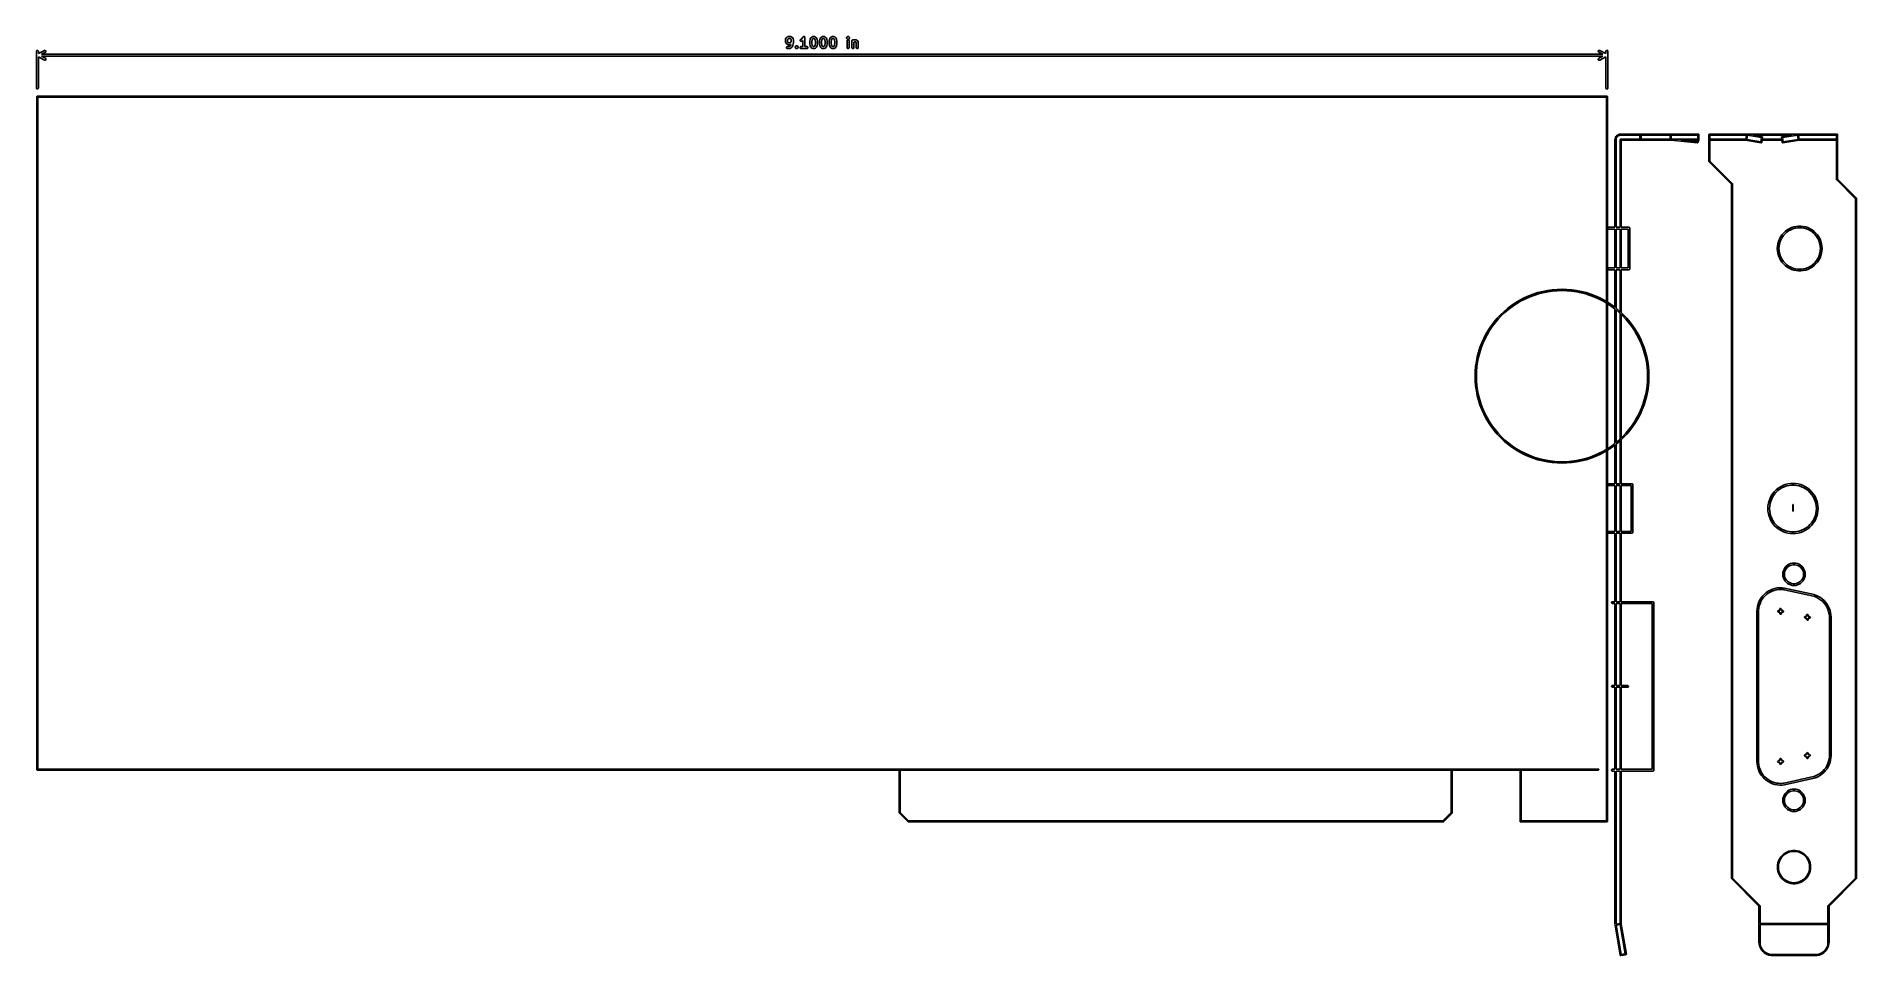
# Model space of a CAD drawing. Extents: x 28 to 296, y -149 to -14.
import ezdxf

# ---------------------------------------------------------------- set-up
doc = ezdxf.new("R2010")
doc.units = 0
doc.layers.add('BLACK', color=7, linetype='CONTINUOUS')

msp = doc.modelspace()

# ---------------------------------------------------------------- linework, layer by layer
at = {"layer": 'BLACK', "linetype": 'CONTINUOUS'}
for p, q in [((27.810096, -16.102581), (27.865, -16.047677)), ((27.865, -16.047677), (27.94, -16.027581)), ((27.94, -16.027581), (28.015, -16.047677)), ((28.015, -16.047677), (28.069904, -16.102581)), ((28.09, -16.516808), (28.997241, -16.044529)), ((28.997241, -16.044529), (29.073047, -16.027723)), ((29.073047, -16.027723), (29.147099, -16.051071)), ((29.147099, -16.051071), (29.199555, -16.108318)), ((138.110001, -14.428043), (138.118924, -14.394739)), ((138.110001, -14.785186), (138.110001, -14.428043)), ((138.118924, -14.818489), (138.110001, -14.785186)), ((138.118924, -14.394739), (138.125837, -14.360961)), ((138.125837, -14.852268), (138.118924, -14.818489)), ((138.125837, -14.360961), (138.197265, -14.218104)), ((138.197265, -14.995125), (138.125837, -14.852268)), ((138.197265, -14.218104), (138.213288, -14.200034)), ((138.213288, -15.013194), (138.197265, -14.995125)), ((138.213288, -14.200034), (138.225364, -14.179119)), ((138.225363, -15.034109), (138.213288, -15.013194)), ((138.296792, -15.105538), (138.225363, -15.034109)), ((138.225364, -14.179119), (138.296793, -14.107691)), ((138.252858, -15.642329), (138.272954, -15.567329)), ((138.272954, -15.717329), (138.252858, -15.642329)), ((138.272954, -15.567329), (138.327858, -15.512425)), ((138.327858, -15.772233), (138.272954, -15.717329)), ((138.317707, -15.117613), (138.296792, -15.105538)), ((138.296793, -14.107691), (138.317707, -14.095616)), ((138.317707, -14.095616), (138.335776, -14.079594)), ((138.335776, -15.133636), (138.317707, -15.117613)), ((138.327858, -15.512425), (138.402858, -15.492329)), ((138.402858, -15.792329), (138.327858, -15.772233)), ((138.335776, -14.079594), (138.478632, -14.008165)), ((138.478632, -15.205065), (138.335776, -15.133636)), ((138.402858, -15.492329), (138.653162, -15.492329)), ((138.688572, -15.792329), (138.402858, -15.792329)), ((138.454706, -14.374041), (138.410001, -14.463452)), ((138.410001, -14.463452), (138.410001, -14.749776)), ((138.410001, -14.749776), (138.454706, -14.839188)), ((138.491711, -14.337036), (138.454706, -14.374041)), ((138.454706, -14.839188), (138.491712, -14.876194)), ((138.478632, -14.008165), (138.512414, -14.001251)), ((138.512414, -15.211978), (138.478632, -15.205065)), ((138.581125, -14.292329), (138.491711, -14.337036)), ((138.491712, -14.876194), (138.581125, -14.920901)), ((138.512414, -14.001251), (138.545715, -13.992329)), ((138.545715, -15.220901), (138.512414, -15.211978)), ((138.545715, -13.992329), (138.831429, -13.992329)), ((138.831429, -15.220901), (138.545715, -15.220901)), ((138.796019, -14.292329), (138.581125, -14.292329)), ((138.581125, -14.920901), (138.796019, -14.920901)), ((138.653162, -15.492329), (138.742574, -15.447623)), ((138.721875, -15.783405), (138.688572, -15.792329)), ((138.755654, -15.776493), (138.721875, -15.783405)), ((138.742574, -15.447623), (138.786288, -15.403909)), ((138.898511, -15.705065), (138.755654, -15.776493)), ((138.786288, -15.403909), (138.906495, -15.223599)), ((138.885433, -14.337036), (138.796019, -14.292329)), ((138.796019, -14.920901), (138.885432, -14.876194)), ((138.831429, -13.992329), (138.86473, -14.001252)), ((138.86473, -15.211977), (138.831429, -15.220901)), ((138.86473, -14.001252), (138.898511, -14.008165)), ((138.898511, -15.205065), (138.86473, -15.211977)), ((138.885432, -14.876194), (138.922436, -14.839189)), ((138.922437, -14.37404), (138.885433, -14.337036)), ((138.898511, -14.008165), (139.041369, -14.079594)), ((138.912931, -15.197854), (138.898511, -15.205065)), ((138.91658, -15.689041), (138.898511, -15.705065)), ((138.906495, -15.223599), (138.912931, -15.197854)), ((138.937495, -15.676967), (138.91658, -15.689041)), ((138.922436, -14.839189), (138.967144, -14.749775)), ((138.967144, -14.463453), (138.922437, -14.37404)), ((139.008924, -15.605538), (138.937495, -15.676967)), ((138.967144, -14.749775), (138.967144, -14.463453)), ((139.016413, -15.592565), (139.008924, -15.605538)), ((139.027666, -15.582677), (139.016413, -15.592565)), ((139.170523, -15.368391), (139.027666, -15.582677)), ((139.041369, -14.079594), (139.059438, -14.095617)), ((139.059438, -14.095617), (139.080353, -14.107692)), ((139.080353, -14.107692), (139.151781, -14.17912)), ((139.151781, -14.17912), (139.163856, -14.200035)), ((139.163856, -14.200035), (139.179879, -14.218104)), ((139.17876, -15.34404), (139.170523, -15.368391)), ((139.191236, -15.321567), (139.17876, -15.34404)), ((139.179879, -14.218104), (139.251308, -14.36096)), ((139.262665, -15.035853), (139.191236, -15.321567)), ((139.251308, -14.36096), (139.258221, -14.394742)), ((139.258221, -14.394742), (139.267144, -14.428043)), ((139.267144, -14.999472), (139.262353, -15.017348)), ((139.262353, -15.017348), (139.262665, -15.035853)), ((139.267144, -14.428043), (139.267144, -14.999472)), ((139.543683, -15.532078), (139.582506, -15.464835)), ((139.543683, -15.532079), (139.543683, -15.532078)), ((139.543683, -15.609725), (139.543683, -15.532079)), ((139.55766, -15.633933), (139.543683, -15.609725)), ((139.582506, -15.676967), (139.55766, -15.633933)), ((139.582506, -15.464835), (139.653933, -15.393407)), ((139.653934, -15.748395), (139.582506, -15.676967)), ((139.653933, -15.393407), (139.653933, -15.393406)), ((139.653933, -15.393406), (139.653934, -15.393406)), ((139.653934, -15.393406), (139.671035, -15.383532)), ((139.653936, -15.748396), (139.653934, -15.748395)), ((139.671035, -15.758268), (139.653936, -15.748396)), ((139.671035, -15.383532), (139.685, -15.369568)), ((139.685, -15.772233), (139.671035, -15.758268)), ((139.685, -15.369568), (139.704073, -15.364457)), ((139.704073, -15.777343), (139.685, -15.772233)), ((139.704073, -15.364457), (139.721176, -15.354583)), ((139.721176, -15.787218), (139.704073, -15.777343)), ((139.721176, -15.354583), (139.740925, -15.354583)), ((139.721177, -15.787218), (139.721176, -15.787218)), ((139.740925, -15.787218), (139.721177, -15.787218)), ((139.740925, -15.354583), (139.76, -15.349472)), ((139.76, -15.792329), (139.740925, -15.787218)), ((139.76, -15.349472), (139.779075, -15.354583)), ((139.779075, -15.787218), (139.76, -15.792329)), ((139.779075, -15.354583), (139.798822, -15.354583)), ((139.798823, -15.787218), (139.779075, -15.787218)), ((139.798822, -15.354583), (139.798823, -15.354583)), ((139.798823, -15.354583), (139.815925, -15.364456)), ((139.815925, -15.777344), (139.798823, -15.787218)), ((139.815925, -15.364456), (139.835, -15.369568)), ((139.835, -15.772233), (139.815925, -15.777344)), ((139.835, -15.369568), (139.848963, -15.383531)), ((139.848963, -15.758269), (139.835, -15.772233)), ((139.848963, -15.383531), (139.866065, -15.393405)), ((139.866065, -15.748396), (139.848963, -15.758269)), ((139.866065, -15.393405), (139.866066, -15.393406)), ((139.937494, -15.676968), (139.866065, -15.748396)), ((139.866066, -15.393406), (139.937495, -15.464835)), ((139.937496, -15.676966), (139.937494, -15.676968)), ((139.937495, -15.464835), (139.976318, -15.532078)), ((139.962341, -15.633933), (139.937496, -15.676966)), ((139.976318, -15.609725), (139.962341, -15.633933)), ((139.976318, -15.532078), (139.976318, -15.532079)), ((139.976318, -15.532079), (139.976318, -15.609725)), ((140.252858, -15.642329), (140.272954, -15.567329)), ((140.272954, -15.717329), (140.252858, -15.642329)), ((140.253127, -14.561914), (140.277681, -14.488253)), ((140.268694, -14.637983), (140.253127, -14.561914)), ((140.32021, -14.696078), (140.268694, -14.637983)), ((140.272954, -15.567329), (140.327858, -15.512425)), ((140.327858, -15.772233), (140.272954, -15.717329)), ((140.277681, -14.488253), (140.335776, -14.436737)), ((140.393871, -14.720632), (140.32021, -14.696078)), ((140.327858, -15.512425), (140.402858, -15.492329)), ((140.402858, -15.792329), (140.327858, -15.772233)), ((140.335776, -14.436737), (140.456861, -14.376193)), ((140.46994, -14.705065), (140.393871, -14.720632)), ((140.402858, -15.492329), (140.681429, -15.492329)), ((140.831429, -15.792329), (140.402858, -15.792329)), ((140.456861, -14.376193), (140.572002, -14.261052)), ((140.612797, -14.633636), (140.46994, -14.705065)), ((140.572002, -14.261052), (140.706622, -14.059124)), ((140.630865, -14.617613), (140.612797, -14.633636)), ((140.651781, -14.605538), (140.630865, -14.617613)), ((140.681429, -14.57589), (140.651781, -14.605538)), ((140.681429, -15.492329), (140.681429, -14.57589)), ((140.706622, -14.059124), (140.732275, -14.036578)), ((140.732275, -14.036578), (140.756429, -14.012425)), ((140.756429, -14.012425), (140.761219, -14.011141)), ((140.761219, -14.011141), (140.764945, -14.007867)), ((140.764945, -14.007867), (140.798446, -14.001166)), ((140.798446, -14.001166), (140.831429, -13.992329)), ((140.831429, -13.992329), (140.836217, -13.993612)), ((141.260001, -15.792329), (140.831429, -15.792329)), ((140.836217, -13.993612), (140.841083, -13.992639)), ((140.841083, -13.992639), (140.873446, -14.003587)), ((140.873446, -14.003587), (140.906429, -14.012425)), ((140.906429, -14.012425), (140.909935, -14.015931)), ((140.909935, -14.015931), (140.914634, -14.017521)), ((140.914634, -14.017521), (140.937186, -14.043182)), ((140.937186, -14.043182), (140.961333, -14.067329)), ((140.961333, -14.067329), (140.962616, -14.072117)), ((140.962616, -14.072117), (140.965891, -14.075844)), ((140.965891, -14.075844), (140.97259, -14.109343)), ((140.97259, -14.109343), (140.981429, -14.142329)), ((140.981429, -14.142329), (140.981429, -15.492329)), ((140.981429, -15.492329), (141.260001, -15.492329)), ((141.260001, -15.492329), (141.335001, -15.512425)), ((141.335001, -15.772233), (141.260001, -15.792329)), ((141.335001, -15.512425), (141.389905, -15.567329)), ((141.389905, -15.717329), (141.335001, -15.772233)), ((141.389905, -15.567329), (141.410001, -15.642329)), ((141.410001, -15.642329), (141.389905, -15.717329)), ((141.681429, -14.713758), (141.686219, -14.69588)), ((141.681429, -15.070901), (141.681429, -14.713758)), ((141.686219, -15.088778), (141.681429, -15.070901)), ((141.685908, -14.677378), (141.757336, -14.391663)), ((141.686219, -14.69588), (141.685908, -14.677378)), ((141.685908, -15.107281), (141.686219, -15.088778)), ((141.757336, -15.392995), (141.685908, -15.107281)), ((141.757336, -14.391663), (141.765372, -14.377185)), ((141.765372, -15.407472), (141.757336, -15.392995)), ((141.765372, -14.377185), (141.768693, -14.360961)), ((141.768693, -15.423697), (141.765372, -15.407472)), ((141.768693, -14.360961), (141.840122, -14.218104)), ((141.840122, -15.566554), (141.768693, -15.423697)), ((141.840122, -14.218104), (141.856144, -14.200035)), ((141.856144, -15.584622), (141.840122, -15.566554)), ((141.856144, -14.200035), (141.868221, -14.179119)), ((141.86822, -15.605538), (141.856144, -15.584622)), ((141.939649, -15.676967), (141.86822, -15.605538)), ((141.868221, -14.179119), (141.93965, -14.107691)), ((141.960563, -15.689041), (141.939649, -15.676967)), ((141.93965, -14.107691), (141.960564, -14.095616)), ((141.978633, -15.705065), (141.960563, -15.689041)), ((141.960564, -14.095616), (141.978633, -14.079594)), ((141.978633, -14.079594), (142.121489, -14.008165)), ((142.121491, -15.776493), (141.978633, -15.705065)), ((142.044383, -14.480399), (141.981429, -14.732221)), ((141.981429, -14.732221), (141.981429, -15.052437)), ((141.981429, -15.052437), (142.044383, -15.304258)), ((142.097564, -14.374039), (142.044383, -14.480399)), ((142.044383, -15.304258), (142.097564, -15.410618)), ((142.134568, -14.337036), (142.097564, -14.374039)), ((142.097564, -15.410618), (142.134568, -15.447622)), ((142.121489, -14.008165), (142.155271, -14.001251)), ((142.155266, -15.783404), (142.121491, -15.776493)), ((142.223982, -14.292329), (142.134568, -14.337036)), ((142.134568, -15.447622), (142.223982, -15.492329)), ((142.188572, -15.792329), (142.155266, -15.783404)), ((142.155271, -14.001251), (142.188572, -13.992329)), ((142.188572, -13.992329), (142.331429, -13.992329)), ((142.331429, -15.792329), (142.188572, -15.792329)), ((142.296019, -14.292329), (142.223982, -14.292329)), ((142.223982, -15.492329), (142.296019, -15.492329)), ((142.385433, -14.337036), (142.296019, -14.292329)), ((142.296019, -15.492329), (142.385431, -15.447623)), ((142.331429, -13.992329), (142.36473, -14.001252)), ((142.364732, -15.783405), (142.331429, -15.792329)), ((142.36473, -14.001252), (142.398511, -14.008165)), ((142.398511, -15.776493), (142.364732, -15.783405)), ((142.385431, -15.447623), (142.422436, -15.410618)), ((142.422437, -14.37404), (142.385433, -14.337036)), ((142.398511, -14.008165), (142.541368, -14.079594)), ((142.541368, -15.705065), (142.398511, -15.776493)), ((142.422436, -15.410618), (142.475615, -15.30426)), ((142.475615, -14.480398), (142.422437, -14.37404)), ((142.538572, -14.732222), (142.475615, -14.480398)), ((142.475615, -15.30426), (142.538572, -15.052436)), ((142.538572, -15.052436), (142.538572, -14.732222)), ((142.541368, -14.079594), (142.559436, -14.095616)), ((142.559437, -15.689041), (142.541368, -15.705065)), ((142.559436, -14.095616), (142.580351, -14.107691)), ((142.580352, -15.676967), (142.559437, -15.689041)), ((142.580351, -14.107691), (142.65178, -14.179119)), ((142.651781, -15.605538), (142.580352, -15.676967)), ((142.65178, -14.179119), (142.663855, -14.200034)), ((142.663855, -15.584623), (142.651781, -15.605538)), ((142.663855, -14.200034), (142.679879, -14.218104)), ((142.679879, -15.566554), (142.663855, -15.584623)), ((142.679879, -14.218104), (142.751307, -14.360962)), ((142.751307, -15.423696), (142.679879, -15.566554)), ((142.751307, -14.360962), (142.754626, -14.377185)), ((142.754626, -15.407474), (142.751307, -15.423696)), ((142.754626, -14.377185), (142.762664, -14.391663)), ((142.762664, -15.392996), (142.754626, -15.407474)), ((142.762664, -14.391663), (142.834093, -14.677377)), ((142.834093, -15.107282), (142.762664, -15.392996)), ((142.834093, -14.677377), (142.833781, -14.695881)), ((142.833781, -14.695881), (142.838572, -14.713758)), ((142.838572, -15.070901), (142.833781, -15.088777)), ((142.833781, -15.088777), (142.834093, -15.107282)), ((142.838572, -14.713758), (142.838572, -15.070901)), ((143.11, -14.713758), (143.11479, -14.69588)), ((143.11, -15.070901), (143.11, -14.713758)), ((143.11479, -15.088778), (143.11, -15.070901)), ((143.114479, -14.677378), (143.185907, -14.391663)), ((143.11479, -14.69588), (143.114479, -14.677378)), ((143.114479, -15.107281), (143.11479, -15.088778)), ((143.185907, -15.392995), (143.114479, -15.107281)), ((143.185907, -14.391663), (143.193943, -14.377185)), ((143.193943, -15.407472), (143.185907, -15.392995)), ((143.193943, -14.377185), (143.197264, -14.360961)), ((143.197264, -15.423697), (143.193943, -15.407472)), ((143.197264, -14.360961), (143.268693, -14.218104)), ((143.268693, -15.566554), (143.197264, -15.423697)), ((143.268693, -14.218104), (143.284715, -14.200035)), ((143.284715, -15.584622), (143.268693, -15.566554)), ((143.284715, -14.200035), (143.296792, -14.179119)), ((143.296791, -15.605538), (143.284715, -15.584622)), ((143.36822, -15.676967), (143.296791, -15.605538)), ((143.296792, -14.179119), (143.368221, -14.107691)), ((143.389134, -15.689041), (143.36822, -15.676967)), ((143.368221, -14.107691), (143.389135, -14.095616)), ((143.407204, -15.705065), (143.389134, -15.689041)), ((143.389135, -14.095616), (143.407204, -14.079594)), ((143.407204, -14.079594), (143.55006, -14.008165)), ((143.550062, -15.776493), (143.407204, -15.705065)), ((143.472954, -14.480399), (143.41, -14.732221)), ((143.41, -14.732221), (143.41, -15.052437)), ((143.41, -15.052437), (143.472954, -15.304258)), ((143.526135, -14.374039), (143.472954, -14.480399)), ((143.472954, -15.304258), (143.526135, -15.410618)), ((143.563139, -14.337036), (143.526135, -14.374039)), ((143.526135, -15.410618), (143.563139, -15.447622)), ((143.55006, -14.008165), (143.583842, -14.001251)), ((143.583837, -15.783404), (143.550062, -15.776493)), ((143.652553, -14.292329), (143.563139, -14.337036)), ((143.563139, -15.447622), (143.652553, -15.492329)), ((143.617143, -15.792329), (143.583837, -15.783404)), ((143.583842, -14.001251), (143.617143, -13.992329)), ((143.617143, -13.992329), (143.76, -13.992329)), ((143.76, -15.792329), (143.617143, -15.792329)), ((143.72459, -14.292329), (143.652553, -14.292329)), ((143.652553, -15.492329), (143.72459, -15.492329)), ((143.814004, -14.337036), (143.72459, -14.292329)), ((143.72459, -15.492329), (143.814002, -15.447623)), ((143.76, -13.992329), (143.793301, -14.001252)), ((143.793303, -15.783405), (143.76, -15.792329)), ((143.793301, -14.001252), (143.827082, -14.008165)), ((143.827082, -15.776493), (143.793303, -15.783405)), ((143.814002, -15.447623), (143.851007, -15.410618)), ((143.851008, -14.37404), (143.814004, -14.337036)), ((143.827082, -14.008165), (143.969939, -14.079594)), ((143.969939, -15.705065), (143.827082, -15.776493)), ((143.851007, -15.410618), (143.904186, -15.30426)), ((143.904186, -14.480398), (143.851008, -14.37404)), ((143.967143, -14.732222), (143.904186, -14.480398)), ((143.904186, -15.30426), (143.967143, -15.052436)), ((143.967143, -15.052436), (143.967143, -14.732222)), ((143.969939, -14.079594), (143.988007, -14.095616)), ((143.988008, -15.689041), (143.969939, -15.705065)), ((143.988007, -14.095616), (144.008922, -14.107691)), ((144.008923, -15.676967), (143.988008, -15.689041)), ((144.008922, -14.107691), (144.080351, -14.179119)), ((144.080352, -15.605538), (144.008923, -15.676967)), ((144.080351, -14.179119), (144.092426, -14.200034)), ((144.092426, -15.584623), (144.080352, -15.605538)), ((144.092426, -14.200034), (144.10845, -14.218104)), ((144.10845, -15.566554), (144.092426, -15.584623)), ((144.10845, -14.218104), (144.179878, -14.360962)), ((144.179878, -15.423696), (144.10845, -15.566554)), ((144.179878, -14.360962), (144.183197, -14.377185)), ((144.183197, -15.407474), (144.179878, -15.423696)), ((144.183197, -14.377185), (144.191235, -14.391663)), ((144.191235, -15.392996), (144.183197, -15.407474)), ((144.191235, -14.391663), (144.262664, -14.677377)), ((144.262664, -15.107282), (144.191235, -15.392996)), ((144.262664, -14.677377), (144.262352, -14.695881)), ((144.262352, -14.695881), (144.267143, -14.713758)), ((144.267143, -15.070901), (144.262352, -15.088777)), ((144.262352, -15.088777), (144.262664, -15.107282)), ((144.267143, -14.713758), (144.267143, -15.070901)), ((144.538571, -14.713758), (144.543361, -14.69588)), ((144.538571, -15.070901), (144.538571, -14.713758)), ((144.543361, -15.088778), (144.538571, -15.070901)), ((144.54305, -14.677378), (144.614478, -14.391663)), ((144.543361, -14.69588), (144.54305, -14.677378)), ((144.54305, -15.107281), (144.543361, -15.088778)), ((144.614478, -15.392995), (144.54305, -15.107281)), ((144.614478, -14.391663), (144.622514, -14.377185)), ((144.622514, -15.407472), (144.614478, -15.392995)), ((144.622514, -14.377185), (144.625835, -14.360961)), ((144.625835, -15.423697), (144.622514, -15.407472)), ((144.625835, -14.360961), (144.697264, -14.218104)), ((144.697264, -15.566554), (144.625835, -15.423697)), ((144.697264, -14.218104), (144.713286, -14.200035)), ((144.713286, -15.584622), (144.697264, -15.566554)), ((144.713286, -14.200035), (144.725363, -14.179119)), ((144.725362, -15.605538), (144.713286, -15.584622)), ((144.796791, -15.676967), (144.725362, -15.605538)), ((144.725363, -14.179119), (144.796792, -14.107691)), ((144.817705, -15.689041), (144.796791, -15.676967)), ((144.796792, -14.107691), (144.817706, -14.095616)), ((144.835775, -15.705065), (144.817705, -15.689041)), ((144.817706, -14.095616), (144.835775, -14.079594)), ((144.835775, -14.079594), (144.978631, -14.008165)), ((144.978633, -15.776493), (144.835775, -15.705065)), ((144.901525, -14.480399), (144.838571, -14.732221)), ((144.838571, -14.732221), (144.838571, -15.052437)), ((144.838571, -15.052437), (144.901525, -15.304258)), ((144.954706, -14.374039), (144.901525, -14.480399)), ((144.901525, -15.304258), (144.954706, -15.410618)), ((144.99171, -14.337036), (144.954706, -14.374039)), ((144.954706, -15.410618), (144.99171, -15.447622)), ((144.978631, -14.008165), (145.012413, -14.001251)), ((145.012408, -15.783404), (144.978633, -15.776493)), ((145.081124, -14.292329), (144.99171, -14.337036)), ((144.99171, -15.447622), (145.081124, -15.492329)), ((145.045714, -15.792329), (145.012408, -15.783404)), ((145.012413, -14.001251), (145.045714, -13.992329)), ((145.045714, -13.992329), (145.188571, -13.992329)), ((145.188571, -15.792329), (145.045714, -15.792329)), ((145.153161, -14.292329), (145.081124, -14.292329)), ((145.081124, -15.492329), (145.153161, -15.492329)), ((145.242575, -14.337036), (145.153161, -14.292329)), ((145.153161, -15.492329), (145.242573, -15.447623)), ((145.188571, -13.992329), (145.221872, -14.001252)), ((145.221874, -15.783405), (145.188571, -15.792329)), ((145.221872, -14.001252), (145.255653, -14.008165)), ((145.255653, -15.776493), (145.221874, -15.783405)), ((145.242573, -15.447623), (145.279578, -15.410618)), ((145.279579, -14.37404), (145.242575, -14.337036)), ((145.255653, -14.008165), (145.39851, -14.079594)), ((145.39851, -15.705065), (145.255653, -15.776493)), ((145.279578, -15.410618), (145.332757, -15.30426)), ((145.332757, -14.480398), (145.279579, -14.37404)), ((145.395714, -14.732222), (145.332757, -14.480398)), ((145.332757, -15.30426), (145.395714, -15.052436)), ((145.395714, -15.052436), (145.395714, -14.732222)), ((145.39851, -14.079594), (145.416578, -14.095616)), ((145.416579, -15.689041), (145.39851, -15.705065)), ((145.416578, -14.095616), (145.437493, -14.107691)), ((145.437494, -15.676967), (145.416579, -15.689041)), ((145.437493, -14.107691), (145.508922, -14.179119)), ((145.508923, -15.605538), (145.437494, -15.676967)), ((145.508922, -14.179119), (145.520997, -14.200034)), ((145.520997, -15.584623), (145.508923, -15.605538)), ((145.520997, -14.200034), (145.537021, -14.218104)), ((145.537021, -15.566554), (145.520997, -15.584623)), ((145.537021, -14.218104), (145.608449, -14.360962)), ((145.608449, -15.423696), (145.537021, -15.566554)), ((145.608449, -14.360962), (145.611768, -14.377185)), ((145.611768, -15.407474), (145.608449, -15.423696)), ((145.611768, -14.377185), (145.619806, -14.391663)), ((145.619806, -15.392996), (145.611768, -15.407474)), ((145.619806, -14.391663), (145.691235, -14.677377)), ((145.691235, -15.107282), (145.619806, -15.392996)), ((145.691235, -14.677377), (145.690923, -14.695881)), ((145.690923, -14.695881), (145.695714, -14.713758)), ((145.695714, -15.070901), (145.690923, -15.088777)), ((145.690923, -15.088777), (145.691235, -15.107282)), ((145.695714, -14.713758), (145.695714, -15.070901)), ((147.11511, -14.174935), (147.137904, -14.135455)), ((147.11511, -14.174936), (147.11511, -14.174935)), ((147.11511, -14.252582), (147.11511, -14.174936)), ((147.133935, -14.285186), (147.11511, -14.252582)), ((147.153933, -14.319824), (147.133935, -14.285186)), ((147.137904, -14.135455), (147.153932, -14.107693)), ((147.153932, -14.107693), (147.22536, -14.036264)), ((147.225361, -14.391252), (147.153933, -14.319824)), ((147.181427, -14.642329), (147.201523, -14.567329)), ((147.181427, -15.642329), (147.181427, -14.642329)), ((147.201523, -15.717329), (147.181427, -15.642329)), ((147.201523, -14.567329), (147.256427, -14.512425)), ((147.256427, -15.772233), (147.201523, -15.717329)), ((147.22536, -14.036264), (147.22536, -14.036263)), ((147.22536, -14.036263), (147.225361, -14.036263)), ((147.225361, -14.036263), (147.242462, -14.026389)), ((147.242462, -14.401125), (147.225361, -14.391252)), ((147.242462, -14.026389), (147.256427, -14.012425)), ((147.256427, -14.41509), (147.242462, -14.401125)), ((147.256427, -14.012425), (147.2755, -14.007314)), ((147.2755, -14.4202), (147.256427, -14.41509)), ((147.256427, -14.512425), (147.331427, -14.492329)), ((147.331427, -15.792329), (147.256427, -15.772233)), ((147.2755, -14.007314), (147.292603, -13.99744)), ((147.292603, -14.430075), (147.2755, -14.4202)), ((147.292603, -13.99744), (147.312352, -13.99744)), ((147.292604, -14.430075), (147.292603, -14.430075)), ((147.312352, -14.430075), (147.292604, -14.430075)), ((147.312352, -13.99744), (147.331427, -13.992329)), ((147.331427, -14.435186), (147.312352, -14.430075)), ((147.331427, -13.992329), (147.350502, -13.99744)), ((147.350502, -14.430075), (147.331427, -14.435186)), ((147.331427, -14.492329), (147.406427, -14.512425)), ((147.406427, -15.772233), (147.331427, -15.792329)), ((147.350502, -13.99744), (147.370249, -13.99744)), ((147.37025, -14.430075), (147.350502, -14.430075)), ((147.370249, -13.99744), (147.37025, -13.99744)), ((147.37025, -13.99744), (147.387352, -14.007313)), ((147.387352, -14.420201), (147.37025, -14.430075)), ((147.387352, -14.007313), (147.406427, -14.012425)), ((147.406427, -14.41509), (147.387352, -14.420201)), ((147.406427, -14.012425), (147.42039, -14.026388)), ((147.420391, -14.401125), (147.406427, -14.41509)), ((147.406427, -14.512425), (147.461331, -14.567329)), ((147.461331, -15.717329), (147.406427, -15.772233)), ((147.42039, -14.026388), (147.437492, -14.036262)), ((147.430243, -14.395438), (147.420391, -14.401125)), ((147.437492, -14.391253), (147.430243, -14.395438)), ((147.437492, -14.036262), (147.437493, -14.036263)), ((147.508921, -14.319825), (147.437492, -14.391253)), ((147.437493, -14.036263), (147.508922, -14.107692)), ((147.461331, -14.567329), (147.481427, -14.642329)), ((147.481427, -15.642329), (147.461331, -15.717329)), ((147.481427, -14.642329), (147.481427, -15.642329)), ((147.508923, -14.319823), (147.508921, -14.319825)), ((147.508922, -14.107692), (147.508923, -14.107693)), ((147.508923, -14.107693), (147.524951, -14.135455)), ((147.52892, -14.285186), (147.508923, -14.319823)), ((147.524951, -14.135455), (147.547745, -14.174935)), ((147.547745, -14.252582), (147.52892, -14.285186)), ((147.547745, -14.174935), (147.547745, -14.174936)), ((147.547745, -14.174936), (147.547745, -14.252582)), ((147.895713, -14.642329), (147.915809, -14.567329)), ((147.895713, -15.642329), (147.895713, -14.642329)), ((147.915809, -15.717329), (147.895713, -15.642329)), ((147.915809, -14.567329), (147.970713, -14.512425)), ((147.970713, -15.772233), (147.915809, -15.717329)), ((147.970713, -14.512425), (148.045713, -14.492329)), ((148.045713, -15.792329), (147.970713, -15.772233)), ((148.045713, -14.492329), (148.120713, -14.512425)), ((148.120713, -15.772233), (148.045713, -15.792329)), ((148.120713, -14.512425), (148.14194, -14.533652)), ((148.175617, -15.717329), (148.120713, -15.772233)), ((148.14194, -14.533652), (148.192916, -14.508165)), ((148.195713, -15.642329), (148.175617, -15.717329)), ((148.192916, -14.508165), (148.226698, -14.501251)), ((148.205995, -14.837036), (148.195713, -14.847318)), ((148.195713, -14.847318), (148.195713, -15.642329)), ((148.295409, -14.792329), (148.205995, -14.837036)), ((148.226698, -14.501251), (148.259999, -14.492329)), ((148.259999, -14.492329), (148.474285, -14.492329)), ((148.438875, -14.792329), (148.295409, -14.792329)), ((148.505339, -14.825561), (148.438875, -14.792329)), ((148.474285, -14.492329), (148.507586, -14.501252)), ((148.538571, -14.892025), (148.505339, -14.825561)), ((148.507586, -14.501252), (148.541367, -14.508165)), ((148.538571, -15.642329), (148.538571, -14.892025)), ((148.558667, -15.717329), (148.538571, -15.642329)), ((148.541367, -14.508165), (148.684224, -14.579594)), ((148.613571, -15.772233), (148.558667, -15.717329)), ((148.688571, -15.792329), (148.613571, -15.772233)), ((148.684224, -14.579594), (148.691087, -14.58568)), ((148.763571, -15.772233), (148.688571, -15.792329)), ((148.691087, -14.58568), (148.69979, -14.588581)), ((148.69979, -14.588581), (148.719778, -14.611121)), ((148.719778, -14.611121), (148.742319, -14.63111)), ((148.742319, -14.63111), (148.745219, -14.639812)), ((148.745219, -14.639812), (148.751306, -14.646676)), ((148.751306, -14.646676), (148.822735, -14.789532)), ((148.818475, -15.717329), (148.763571, -15.772233)), ((148.838571, -15.642329), (148.818475, -15.717329)), ((148.822735, -14.789532), (148.829648, -14.823314)), ((148.829648, -14.823314), (148.838571, -14.856615)), ((148.838571, -14.856615), (148.838571, -15.642329)), ((257.820444, -16.108318), (257.872901, -16.051071)), ((257.872901, -16.051071), (257.946953, -16.027723)), ((257.946953, -16.027723), (258.022758, -16.044528)), ((258.022758, -16.044528), (258.93, -16.516808)), ((258.950096, -16.102581), (259.005, -16.047677)), ((259.005, -16.047677), (259.08, -16.027581)), ((259.08, -16.027581), (259.155, -16.047677)), ((259.155, -16.047677), (259.209904, -16.102581)), ((27.79, -16.177581), (27.810096, -16.102581)), ((27.79, -21.59), (27.79, -16.177581)), ((28.069904, -16.102581), (28.09, -16.177581)), ((28.09, -16.177581), (28.09, -16.516808)), ((28.997241, -17.483473), (28.09, -17.011193)), ((28.09, -17.011193), (28.09, -21.59)), ((29.135766, -16.310632), (28.553, -16.614001)), ((28.553, -16.614001), (258.467001, -16.614001)), ((258.467001, -16.914001), (28.553, -16.914001)), ((28.553, -16.914001), (29.135766, -17.21737)), ((29.073047, -17.500279), (28.997241, -17.483473)), ((29.147099, -17.476931), (29.073047, -17.500279)), ((29.193013, -16.258175), (29.135766, -16.310632)), ((29.135766, -17.21737), (29.193013, -17.269827)), ((29.199555, -17.419684), (29.147099, -17.476931)), ((29.216361, -16.184123), (29.193013, -16.258175)), ((29.193013, -17.269827), (29.216361, -17.343879)), ((29.199555, -16.108318), (29.216361, -16.184123)), ((29.216361, -17.343879), (29.199555, -17.419684)), ((257.803639, -16.184123), (257.820444, -16.108318)), ((257.826987, -16.258175), (257.803639, -16.184123)), ((257.803639, -17.343879), (257.826987, -17.269827)), ((257.820444, -17.419684), (257.803639, -17.343879)), ((257.872901, -17.476931), (257.820444, -17.419684)), ((257.884234, -16.310632), (257.826987, -16.258175)), ((257.826987, -17.269827), (257.884234, -17.21737)), ((257.946953, -17.500279), (257.872901, -17.476931)), ((258.467001, -16.614001), (257.884234, -16.310632)), ((257.884234, -17.21737), (258.467001, -16.914001)), ((258.022758, -17.483474), (257.946953, -17.500279)), ((258.93, -17.011193), (258.022758, -17.483474)), ((258.93, -16.177581), (258.950096, -16.102581)), ((258.93, -16.516808), (258.93, -16.177581)), ((258.93, -21.59), (258.93, -17.011193)), ((259.209904, -16.102581), (259.23, -16.177581)), ((259.23, -16.177581), (259.23, -21.59)), ((27.810096, -21.665), (27.79, -21.59)), ((27.865, -21.719904), (27.810096, -21.665)), ((27.94, -21.74), (27.865, -21.719904)), ((27.865, -22.86), (27.866717, -22.850258)), ((27.865, -121.92), (27.865, -22.86)), ((27.866139, -22.846976), (27.867805, -22.84409)), ((27.866717, -22.850258), (27.866139, -22.846976)), ((27.867805, -22.84409), (27.869523, -22.834348)), ((27.869523, -22.834348), (27.882048, -22.81942)), ((27.882048, -22.81942), (27.891791, -22.802547)), ((27.891791, -22.802547), (27.898149, -22.800232)), ((27.898149, -22.800232), (27.9025, -22.795048)), ((27.9025, -22.795048), (27.921691, -22.791663)), ((27.921691, -22.791663), (27.94, -22.785)), ((28.015, -21.719904), (27.94, -21.74)), ((27.94, -22.785), (259.08, -22.785)), ((28.069904, -21.665), (28.015, -21.719904)), ((28.015, -22.935), (28.015, -121.845)), ((259.005, -22.935), (28.015, -22.935)), ((28.09, -21.59), (28.069904, -21.665)), ((258.950096, -21.665), (258.93, -21.59)), ((259.005, -21.719904), (258.950096, -21.665)), ((259.08, -21.74), (259.005, -21.719904)), ((259.005, -129.465), (259.005, -22.935)), ((259.155, -21.719904), (259.08, -21.74)), ((259.08, -22.785), (259.089741, -22.786717)), ((259.089741, -22.786717), (259.093024, -22.786139)), ((259.093024, -22.786139), (259.095909, -22.787805)), ((259.095909, -22.787805), (259.105652, -22.789523)), ((259.105652, -22.789523), (259.120579, -22.802048)), ((259.120579, -22.802048), (259.137453, -22.811791)), ((259.137453, -22.811791), (259.139767, -22.818149)), ((259.139767, -22.818149), (259.144952, -22.8225)), ((259.144952, -22.8225), (259.148336, -22.841691)), ((259.148336, -22.841691), (259.155, -22.86)), ((259.209904, -21.665), (259.155, -21.719904)), ((259.155, -22.86), (259.155, -129.54)), ((259.23, -21.59), (259.209904, -21.665)), ((260.2738, -29.21), (260.276514, -29.194601)), ((260.2738, -42.0878), (260.2738, -29.21)), ((260.276514, -29.194601), (260.291047, -29.046889)), ((260.291047, -29.046889), (260.338573, -28.890031)), ((260.338573, -28.890031), (260.415756, -28.745443)), ((260.415756, -28.745443), (260.519635, -28.618668)), ((260.459364, -28.981907), (260.42499, -29.132679)), ((260.42499, -29.132679), (260.424999, -29.206701)), ((260.424999, -29.206701), (260.4262, -29.21)), ((260.4262, -29.21), (260.4262, -42.0878)), ((260.526391, -28.842546), (260.459364, -28.981907)), ((260.519635, -28.618668), (260.646229, -28.514568)), ((260.622717, -28.721571), (260.526391, -28.842546)), ((260.743525, -28.625033), (260.622717, -28.721571)), ((260.646229, -28.514568), (260.790682, -28.437133)), ((260.882768, -28.557763), (260.743525, -28.625033)), ((260.790682, -28.437133), (260.947456, -28.389333)), ((261.03348, -28.523126), (260.882768, -28.557763)), ((260.947456, -28.389333), (261.108002, -28.373255)), ((261.10525, -28.523009), (261.03348, -28.523126)), ((261.0358, -29.21), (261.037545, -29.200099)), ((261.0358, -42.0878), (261.0358, -29.21)), ((261.036958, -29.196768), (261.038649, -29.193838)), ((261.037545, -29.200099), (261.036958, -29.196768)), ((261.038649, -29.193838), (261.040395, -29.183938)), ((261.040395, -29.183938), (261.053122, -29.16877)), ((261.053122, -29.16877), (261.06302, -29.151627)), ((261.06302, -29.151627), (261.06948, -29.149275)), ((261.06948, -29.149275), (261.0739, -29.144009)), ((261.0739, -29.144009), (261.093394, -29.140571)), ((261.093394, -29.140571), (261.112, -29.1338)), ((261.112, -28.5242), (261.10525, -28.523009)), ((261.108002, -28.373255), (261.112, -28.3718)), ((261.112, -28.3718), (272.542, -28.3718)), ((263.958, -28.5242), (261.112, -28.5242)), ((261.112, -29.1338), (263.958, -29.1338)), ((268.486782, -29.2862), (261.1882, -29.2862)), ((261.1882, -29.2862), (261.1882, -42.0878)), ((263.958, -29.1338), (263.958, -28.5242)), ((264.108, -28.5242), (264.108, -29.1338)), ((268.403, -28.5242), (264.108, -28.5242)), ((264.108, -29.1338), (268.403, -29.1338)), ((268.403, -29.1338), (268.403, -28.5242)), ((272.407776, -29.665651), (268.486782, -29.2862)), ((268.553, -28.5242), (268.553, -29.1338)), ((272.467, -28.5242), (268.553, -28.5242)), ((268.553, -29.1338), (272.467, -29.1338)), ((270.044018, -29.2862), (272.362745, -29.510592)), ((272.437543, -29.2862), (270.044018, -29.2862)), ((272.362745, -29.510592), (272.437543, -29.2862)), ((272.467, -29.1338), (272.467, -28.5242)), ((272.613151, -29.233717), (272.486151, -29.614717)), ((272.542, -28.3718), (272.568062, -28.376395)), ((272.568062, -28.376395), (272.588202, -28.393295)), ((272.588202, -28.393295), (272.599453, -28.399791)), ((272.599453, -28.399791), (272.600996, -28.40403)), ((272.600996, -28.40403), (272.607991, -28.4099)), ((272.607991, -28.4099), (272.612556, -28.43579)), ((272.612556, -28.43579), (272.617, -28.448)), ((272.613622, -29.229154), (272.613106, -29.232082)), ((272.613106, -29.232082), (272.613151, -29.233717)), ((272.617042, -29.223232), (272.613622, -29.229154)), ((272.617, -29.21), (272.615854, -29.216496)), ((272.615854, -29.216496), (272.617042, -29.223232)), ((272.617, -28.448), (272.617, -28.460993)), ((272.617, -28.460993), (272.617042, -28.461232)), ((272.617042, -28.461232), (272.617, -28.461304)), ((272.617, -28.461304), (272.617, -29.21)), ((274.118, -28.448), (274.119717, -28.438258)), ((274.118, -32.385), (274.118, -28.448)), ((274.119139, -28.434976), (274.120805, -28.43209)), ((274.119717, -28.438258), (274.119139, -28.434976)), ((274.120805, -28.43209), (274.122523, -28.422348)), ((274.122523, -28.422348), (274.135048, -28.40742)), ((274.135048, -28.40742), (274.144791, -28.390547)), ((274.144791, -28.390547), (274.151149, -28.388232)), ((274.151149, -28.388232), (274.1555, -28.383048)), ((274.1555, -28.383048), (274.174691, -28.379663)), ((274.174691, -28.379663), (274.193, -28.373)), ((274.193, -28.373), (292.989, -28.373)), ((274.268, -28.523), (274.268, -29.135)), ((279.628965, -28.523), (274.268, -28.523)), ((274.268, -29.135), (279.526965, -29.135)), ((274.268, -29.285), (274.268, -32.353934)), ((279.52079, -29.285), (274.268, -29.285)), ((281.800671, -29.66498), (279.52079, -29.285)), ((279.526965, -29.135), (279.628965, -28.523)), ((279.777433, -28.544607), (279.675093, -29.158647)), ((279.675093, -29.158647), (281.751349, -29.50469)), ((281.85369, -28.890649), (279.777433, -28.544607)), ((280.560208, -28.523), (281.95233, -28.755021)), ((286.318117, -28.523), (280.560208, -28.523)), ((281.751349, -29.50469), (281.85369, -28.890649)), ((281.940035, -29.285), (281.88698, -29.60333)), ((284.860965, -29.285), (281.940035, -29.285)), ((281.95233, -28.755021), (281.961656, -28.758316)), ((281.961656, -28.758316), (281.964989, -28.758285)), ((281.964989, -28.758285), (281.967561, -28.760402)), ((282.01398, -28.84133), (281.965035, -29.135)), ((281.965035, -29.135), (284.835965, -29.135)), ((281.967561, -28.760402), (281.97689, -28.763699)), ((281.97689, -28.763699), (281.989556, -28.77851)), ((281.989556, -28.77851), (282.004597, -28.790892)), ((282.004597, -28.790892), (282.005834, -28.797543)), ((282.005834, -28.797543), (282.010234, -28.802688)), ((282.010234, -28.802688), (282.010416, -28.822175)), ((282.010416, -28.822175), (282.01398, -28.84133)), ((284.786012, -28.827655), (284.787177, -28.824624)), ((284.787118, -28.830873), (284.786012, -28.827655)), ((284.78702, -28.84133), (284.787118, -28.830873)), ((284.835965, -29.135), (284.78702, -28.84133)), ((284.787177, -28.824624), (284.787265, -28.815283)), ((284.787265, -28.815283), (284.797319, -28.798239)), ((284.797319, -28.798239), (284.80442, -28.779769)), ((284.80442, -28.779769), (284.810057, -28.776647)), ((284.810057, -28.776647), (284.813332, -28.771097)), ((284.813332, -28.771097), (284.831992, -28.764502)), ((284.831992, -28.764502), (284.849303, -28.754918)), ((284.849303, -28.754918), (286.318117, -28.523)), ((284.91402, -29.60333), (284.860965, -29.285)), ((287.150373, -28.543448), (284.947415, -28.891284)), ((284.947415, -28.891284), (285.049755, -29.50532)), ((287.406883, -29.285), (284.999697, -29.665082)), ((285.049755, -29.50532), (287.252712, -29.157484)), ((287.252712, -29.157484), (287.150373, -28.543448)), ((287.299035, -28.523), (287.401035, -29.135)), ((292.914, -28.523), (287.299035, -28.523)), ((287.401035, -29.135), (292.914, -29.135)), ((292.914, -29.285), (287.406883, -29.285)), ((292.914, -29.135), (292.914, -28.523)), ((292.914, -35.052), (292.914, -29.285)), ((292.989, -28.373), (292.998741, -28.374717)), ((292.998741, -28.374717), (293.002024, -28.374139)), ((293.002024, -28.374139), (293.004909, -28.375805)), ((293.004909, -28.375805), (293.014652, -28.377523)), ((293.014652, -28.377523), (293.029579, -28.390048)), ((293.029579, -28.390048), (293.046453, -28.399791)), ((293.046453, -28.399791), (293.048767, -28.406149)), ((293.048767, -28.406149), (293.053952, -28.4105)), ((293.053952, -28.4105), (293.057336, -28.429691)), ((293.057336, -28.429691), (293.064, -28.448)), ((293.064, -28.448), (293.064, -35.020934)), ((272.418787, -29.662809), (272.407776, -29.665651)), ((272.430036, -29.664477), (272.418787, -29.662809)), ((272.442867, -29.656594), (272.430036, -29.664477)), ((272.457451, -29.65283), (272.442867, -29.656594)), ((272.46406, -29.643573), (272.457451, -29.65283)), ((272.473748, -29.637622), (272.46406, -29.643573)), ((272.486151, -29.614717), (272.473748, -29.637622)), ((281.819828, -29.661416), (281.800671, -29.66498)), ((281.839312, -29.661233), (281.819828, -29.661416)), ((281.844454, -29.656834), (281.839312, -29.661233)), ((281.851108, -29.655597), (281.844454, -29.656834)), ((281.863493, -29.640552), (281.851108, -29.655597)), ((281.878301, -29.627889), (281.863493, -29.640552)), ((281.881596, -29.618562), (281.878301, -29.627889)), ((281.883715, -29.61599), (281.881596, -29.618562)), ((281.88698, -29.60333), (281.883683, -29.612657)), ((281.883683, -29.612657), (281.883715, -29.61599)), ((284.923454, -29.62003), (284.91402, -29.60333)), ((284.929691, -29.638171), (284.923454, -29.62003)), ((284.935767, -29.641825), (284.929691, -29.638171)), ((284.939254, -29.647998), (284.935767, -29.641825)), ((284.957216, -29.654727), (284.939254, -29.647998)), ((284.973654, -29.664615), (284.957216, -29.654727)), ((284.984107, -29.664802), (284.973654, -29.664615)), ((284.987296, -29.665997), (284.984107, -29.664802)), ((284.990359, -29.664914), (284.987296, -29.665997)), ((284.999697, -29.665082), (284.990359, -29.664914)), ((274.123599, -32.400384), (274.118, -32.385)), ((274.125027, -32.416696), (274.123599, -32.400384)), ((274.134418, -32.430108), (274.125027, -32.416696)), ((274.135547, -32.433209), (274.134418, -32.430108)), ((274.137296, -32.434219), (274.135547, -32.433209)), ((274.139967, -32.438033), (274.137296, -32.434219)), ((277.42, -35.718066), (274.139967, -32.438033)), ((274.268, -32.353934), (277.548033, -35.633967)), ((277.42, -137.922), (277.42, -35.718066)), ((277.548033, -35.633967), (277.550703, -35.63778)), ((277.550703, -35.63778), (277.552453, -35.638791)), ((277.552453, -35.638791), (277.553581, -35.641891)), ((277.553581, -35.641891), (277.562973, -35.655304)), ((277.562973, -35.655304), (277.564399, -35.671614)), ((277.564399, -35.671614), (277.57, -35.687)), ((277.57, -35.687), (277.57, -137.890934)), ((292.919599, -35.067384), (292.914, -35.052)), ((292.921027, -35.083696), (292.919599, -35.067384)), ((292.930418, -35.097108), (292.921027, -35.083696)), ((292.931547, -35.100209), (292.930418, -35.097108)), ((292.933296, -35.101219), (292.931547, -35.100209)), ((292.935967, -35.105033), (292.933296, -35.101219)), ((295.708, -37.877066), (292.935967, -35.105033)), ((293.064, -35.020934), (295.836033, -37.792967)), ((295.708, -56.388), (295.708, -37.877066)), ((295.836033, -37.792967), (295.838703, -37.796781)), ((295.838703, -37.796781), (295.840453, -37.797791)), ((295.840453, -37.797791), (295.84158, -37.800889)), ((295.84158, -37.800889), (295.850974, -37.814304)), ((295.850974, -37.814304), (295.852401, -37.830617)), ((295.852401, -37.830617), (295.858, -37.846)), ((295.858, -37.846), (295.858, -56.388)), ((259.208293, -42.232874), (259.218477, -42.162042)), ((259.23802, -42.297967), (259.208293, -42.232874)), ((259.218477, -42.162042), (259.265339, -42.107961)), ((259.29822, -42.336656), (259.23802, -42.297967)), ((259.265339, -42.107961), (259.334, -42.0878)), ((259.334, -42.3418), (259.29822, -42.336656)), ((259.334, -42.0878), (260.2738, -42.0878)), ((260.2738, -42.3418), (259.334, -42.3418)), ((260.2738, -48.0822), (260.2738, -42.3418)), ((260.4262, -42.0878), (261.0358, -42.0878)), ((260.4262, -42.3418), (260.4262, -48.0822)), ((261.0358, -42.3418), (260.4262, -42.3418)), ((261.0358, -48.0822), (261.0358, -42.3418)), ((261.1882, -42.0878), (262.3312, -42.0878)), ((261.1882, -42.3418), (261.1882, -48.0822)), ((262.2042, -42.3418), (261.1882, -42.3418)), ((262.2042, -48.0822), (262.2042, -42.3418)), ((262.3312, -42.0878), (262.36698, -42.092944)), ((262.36698, -42.092944), (262.374781, -42.097957)), ((262.374781, -42.097957), (262.383958, -42.099277)), ((262.383958, -42.099277), (262.404411, -42.117)), ((262.404411, -42.117), (262.42718, -42.131633)), ((262.42718, -42.131633), (262.431031, -42.140067)), ((262.431031, -42.140067), (262.438039, -42.146139)), ((262.438039, -42.146139), (262.445664, -42.172107)), ((262.445664, -42.172107), (262.456907, -42.196726)), ((262.456907, -42.196726), (262.455587, -42.205902)), ((262.455587, -42.205902), (262.4582, -42.2148)), ((262.4582, -42.2148), (262.4582, -48.2092)), ((285.079963, -42.941216), (285.33953, -42.695341)), ((285.573808, -42.825223), (285.318542, -43.053342)), ((285.33953, -42.695341), (285.62416, -42.478971)), ((285.853011, -42.627118), (285.573808, -42.825223)), ((285.62416, -42.478971), (285.930515, -42.294643)), ((286.152638, -42.46152), (285.853011, -42.627118)), ((285.930515, -42.294643), (286.255004, -42.144519)), ((286.468923, -42.33051), (286.152638, -42.46152)), ((286.255004, -42.144519), (286.593821, -42.030358)), ((286.797887, -42.235737), (286.468923, -42.33051)), ((286.593821, -42.030358), (286.942996, -41.953499)), ((287.135395, -42.178392), (286.797887, -42.235737)), ((286.942996, -41.953499), (287.298433, -41.914843)), ((287.4772, -42.159197), (287.135395, -42.178392)), ((287.298433, -41.914843), (287.655967, -41.914843)), ((287.819005, -42.178392), (287.4772, -42.159197)), ((287.655967, -41.914843), (288.011404, -41.953499)), ((288.156513, -42.235737), (287.819005, -42.178392)), ((288.011404, -41.953499), (288.360579, -42.030358)), ((288.485477, -42.33051), (288.156513, -42.235737)), ((288.360579, -42.030358), (288.699396, -42.144519)), ((288.801762, -42.46152), (288.485477, -42.33051)), ((288.699396, -42.144519), (289.023885, -42.294643)), ((289.101389, -42.627118), (288.801762, -42.46152)), ((289.023885, -42.294643), (289.33024, -42.478971)), ((289.380592, -42.825223), (289.101389, -42.627118)), ((289.33024, -42.478971), (289.61487, -42.695341)), ((289.635858, -43.053342), (289.380592, -42.825223)), ((289.61487, -42.695341), (289.874437, -42.941216)), ((284.1752, -45.212), (284.194556, -44.854991)), ((284.194556, -45.569009), (284.1752, -45.212)), ((284.194556, -44.854991), (284.252399, -44.502168)), ((284.252399, -45.921832), (284.194556, -45.569009)), ((284.252399, -44.502168), (284.348049, -44.157666)), ((284.348049, -44.157666), (284.480386, -43.825526)), ((284.443592, -44.870195), (284.424397, -45.212)), ((284.424397, -45.212), (284.443592, -45.553805)), ((284.500937, -44.532687), (284.443592, -44.870195)), ((284.443592, -45.553805), (284.500937, -45.891313)), ((284.480386, -43.825526), (284.647858, -43.509641)), ((284.59571, -44.203723), (284.500937, -44.532687)), ((284.72672, -43.887438), (284.59571, -44.203723)), ((284.647858, -43.509641), (284.848501, -43.213715)), ((284.892318, -43.587811), (284.72672, -43.887438)), ((284.848501, -43.213715), (285.079963, -42.941216)), ((285.090423, -43.308608), (284.892318, -43.587811)), ((285.318542, -43.053342), (285.090423, -43.308608)), ((289.863977, -43.308608), (289.635858, -43.053342)), ((290.062082, -43.587811), (289.863977, -43.308608)), ((289.874437, -42.941216), (290.105899, -43.213715)), ((290.22768, -43.887438), (290.062082, -43.587811)), ((290.105899, -43.213715), (290.306542, -43.509641)), ((290.35869, -44.203723), (290.22768, -43.887438)), ((290.306542, -43.509641), (290.474014, -43.825526)), ((290.453463, -44.532687), (290.35869, -44.203723)), ((290.510808, -44.870195), (290.453463, -44.532687)), ((290.453463, -45.891313), (290.510808, -45.553805)), ((290.474014, -43.825526), (290.606351, -44.157666)), ((290.530003, -45.212), (290.510808, -44.870195)), ((290.510808, -45.553805), (290.530003, -45.212)), ((290.606351, -44.157666), (290.702001, -44.502168)), ((290.702001, -44.502168), (290.759844, -44.854991)), ((290.759844, -45.569009), (290.702001, -45.921832)), ((290.759844, -44.854991), (290.7792, -45.212)), ((290.7792, -45.212), (290.759844, -45.569009)), ((259.208293, -48.227274), (259.218477, -48.156442)), ((259.23802, -48.292367), (259.208293, -48.227274)), ((259.218477, -48.156442), (259.265339, -48.102361)), ((259.265339, -48.102361), (259.334, -48.0822)), ((259.334, -48.0822), (260.2738, -48.0822)), ((260.4262, -48.0822), (261.0358, -48.0822)), ((261.1882, -48.0822), (262.2042, -48.0822)), ((262.453056, -48.24498), (262.448042, -48.252781)), ((262.4582, -48.2092), (262.453056, -48.24498)), ((284.348049, -46.266334), (284.252399, -45.921832)), ((284.480386, -46.598474), (284.348049, -46.266334)), ((284.647858, -46.914359), (284.480386, -46.598474)), ((284.500937, -45.891313), (284.59571, -46.220277)), ((284.59571, -46.220277), (284.72672, -46.536562)), ((284.848501, -47.210285), (284.647858, -46.914359)), ((284.72672, -46.536562), (284.892318, -46.836189)), ((285.079963, -47.482784), (284.848501, -47.210285)), ((284.892318, -46.836189), (285.090423, -47.115392)), ((285.33953, -47.728659), (285.079963, -47.482784)), ((285.090423, -47.115392), (285.318542, -47.370658)), ((285.318542, -47.370658), (285.573808, -47.598777)), ((285.62416, -47.945029), (285.33953, -47.728659)), ((285.573808, -47.598777), (285.853011, -47.796882)), ((285.930515, -48.129357), (285.62416, -47.945029)), ((285.853011, -47.796882), (286.152638, -47.96248)), ((286.255004, -48.279481), (285.930515, -48.129357)), ((286.152638, -47.96248), (286.468923, -48.09349)), ((286.468923, -48.09349), (286.797887, -48.188263)), ((286.797887, -48.188263), (287.135395, -48.245608)), ((287.135395, -48.245608), (287.4772, -48.264803)), ((287.4772, -48.264803), (287.819005, -48.245608)), ((287.819005, -48.245608), (288.156513, -48.188263)), ((288.156513, -48.188263), (288.485477, -48.09349)), ((288.485477, -48.09349), (288.801762, -47.96248)), ((289.023885, -48.129357), (288.699396, -48.279481)), ((288.801762, -47.96248), (289.101389, -47.796882)), ((289.33024, -47.945029), (289.023885, -48.129357)), ((289.101389, -47.796882), (289.380592, -47.598777)), ((289.61487, -47.728659), (289.33024, -47.945029)), ((289.380592, -47.598777), (289.635858, -47.370658)), ((289.874437, -47.482784), (289.61487, -47.728659)), ((289.635858, -47.370658), (289.863977, -47.115392)), ((289.863977, -47.115392), (290.062082, -46.836189)), ((290.105899, -47.210285), (289.874437, -47.482784)), ((290.062082, -46.836189), (290.22768, -46.536562)), ((290.306542, -46.914359), (290.105899, -47.210285)), ((290.22768, -46.536562), (290.35869, -46.220277)), ((290.474014, -46.598474), (290.306542, -46.914359)), ((290.35869, -46.220277), (290.453463, -45.891313)), ((290.606351, -46.266334), (290.474014, -46.598474)), ((290.702001, -45.921832), (290.606351, -46.266334)), ((259.29822, -48.331056), (259.23802, -48.292367)), ((259.334, -48.3362), (259.29822, -48.331056)), ((260.2738, -48.3362), (259.334, -48.3362)), ((260.2738, -53.862933), (260.2738, -48.3362)), ((260.4262, -48.3362), (260.4262, -53.977626)), ((261.0358, -48.3362), (260.4262, -48.3362)), ((261.0358, -54.492675), (261.0358, -48.3362)), ((262.3312, -48.3362), (261.1882, -48.3362)), ((261.1882, -48.3362), (261.1882, -54.636757)), ((262.340097, -48.333587), (262.3312, -48.3362)), ((262.349274, -48.334907), (262.340097, -48.333587)), ((262.373892, -48.323664), (262.349274, -48.334907)), ((262.399861, -48.316039), (262.373892, -48.323664)), ((262.405932, -48.309031), (262.399861, -48.316039)), ((262.414367, -48.30518), (262.405932, -48.309031)), ((262.428999, -48.282411), (262.414367, -48.30518)), ((262.446723, -48.261958), (262.428999, -48.282411)), ((262.448042, -48.252781), (262.446723, -48.261958)), ((286.593821, -48.393642), (286.255004, -48.279481)), ((286.942996, -48.470501), (286.593821, -48.393642)), ((287.298433, -48.509157), (286.942996, -48.470501)), ((287.655967, -48.509157), (287.298433, -48.509157)), ((288.011404, -48.470501), (287.655967, -48.509157)), ((288.360579, -48.393642), (288.011404, -48.470501)), ((288.699396, -48.279481), (288.360579, -48.393642)), ((244.495331, -54.000557), (245.069007, -53.568821)), ((245.069007, -53.568821), (245.665989, -53.16993)), ((245.769758, -53.335077), (245.181873, -53.72789)), ((245.665989, -53.16993), (246.284398, -52.80514)), ((246.378744, -52.975846), (245.769758, -53.335077)), ((246.284398, -52.80514), (246.922288, -52.475598)), ((247.006914, -52.651325), (246.378744, -52.975846)), ((246.922288, -52.475598), (247.577652, -52.182342)), ((247.652291, -52.362537), (247.006914, -52.651325)), ((247.577652, -52.182342), (248.248428, -51.926293)), ((248.312846, -52.11039), (247.652291, -52.362537)), ((248.248428, -51.926293), (248.932505, -51.708258)), ((248.9865, -51.895678), (248.312846, -52.11039)), ((248.932505, -51.708258), (249.627732, -51.528923)), ((249.671133, -51.719075), (248.9865, -51.895678)), ((249.627732, -51.528923), (250.33192, -51.388851)), ((250.364591, -51.581137), (249.671133, -51.719075)), ((250.33192, -51.388851), (251.042855, -51.288484)), ((251.064692, -51.482299), (250.364591, -51.581137)), ((251.042855, -51.288484), (251.758298, -51.228137)), ((251.769234, -51.422872), (251.064692, -51.482299)), ((251.758298, -51.228137), (252.476, -51.208)), ((252.476, -51.403042), (251.769234, -51.422872)), ((252.476, -51.208), (253.193702, -51.228137)), ((253.182766, -51.422872), (252.476, -51.403042)), ((253.887308, -51.482299), (253.182766, -51.422872)), ((253.193702, -51.228137), (253.909145, -51.288484)), ((254.587409, -51.581137), (253.887308, -51.482299)), ((253.909145, -51.288484), (254.62008, -51.388851)), ((255.280867, -51.719075), (254.587409, -51.581137)), ((254.62008, -51.388851), (255.324268, -51.528923)), ((255.9655, -51.895678), (255.280867, -51.719075)), ((255.324268, -51.528923), (256.019495, -51.708258)), ((256.639154, -52.11039), (255.9655, -51.895678)), ((256.019495, -51.708258), (256.703572, -51.926293)), ((257.299709, -52.362537), (256.639154, -52.11039)), ((256.703572, -51.926293), (257.374348, -52.182342)), ((257.945086, -52.651325), (257.299709, -52.362537)), ((257.374348, -52.182342), (258.029712, -52.475598)), ((258.573256, -52.975846), (257.945086, -52.651325)), ((258.029712, -52.475598), (258.667602, -52.80514)), ((259.182242, -53.335077), (258.573256, -52.975846)), ((258.667602, -52.80514), (259.286011, -53.16993)), ((259.770127, -53.72789), (259.182242, -53.335077)), ((259.286011, -53.16993), (259.882993, -53.568821)), ((259.882993, -53.568821), (260.2738, -53.862933)), ((242.036821, -56.601007), (242.468557, -56.027331)), ((242.621047, -56.148937), (242.19589, -56.713873)), ((242.468557, -56.027331), (242.93178, -55.478764)), ((243.077212, -55.608729), (242.621047, -56.148937)), ((242.93178, -55.478764), (243.425033, -54.957033)), ((243.562949, -55.094949), (243.077212, -55.608729)), ((243.425033, -54.957033), (243.946764, -54.46378)), ((244.076729, -54.609212), (243.562949, -55.094949)), ((243.946764, -54.46378), (244.495331, -54.000557)), ((244.616937, -54.153047), (244.076729, -54.609212)), ((245.181873, -53.72789), (244.616937, -54.153047)), ((260.2738, -54.106941), (259.770127, -53.72789)), ((260.2738, -73.909058), (260.2738, -54.106941)), ((260.4262, -53.977626), (260.456669, -54.000557)), ((260.875271, -54.609212), (260.4262, -54.230005)), ((260.4262, -54.230005), (260.4262, -73.785994)), ((260.456669, -54.000557), (261.005236, -54.46378)), ((261.0358, -54.760979), (260.875271, -54.609212)), ((261.005236, -54.46378), (261.0358, -54.492675)), ((261.0358, -73.25502), (261.0358, -54.760979)), ((261.1882, -54.636757), (261.526967, -54.957033)), ((261.389051, -55.094949), (261.1882, -54.90506)), ((261.1882, -54.90506), (261.1882, -73.110939)), ((261.874788, -55.608729), (261.389051, -55.094949)), ((261.526967, -54.957033), (262.02022, -55.478764)), ((262.330953, -56.148937), (261.874788, -55.608729)), ((262.02022, -55.478764), (262.483443, -56.027331)), ((262.75611, -56.713873), (262.330953, -56.148937)), ((262.483443, -56.027331), (262.915179, -56.601007)), ((240.650342, -59.109652), (240.943598, -58.454288)), ((241.119325, -58.538914), (240.830537, -59.184291)), ((240.943598, -58.454288), (241.27314, -57.816398)), ((241.443846, -57.910744), (241.119325, -58.538914)), ((241.27314, -57.816398), (241.63793, -57.197989)), ((241.803077, -57.301758), (241.443846, -57.910744)), ((241.63793, -57.197989), (242.036821, -56.601007)), ((242.19589, -56.713873), (241.803077, -57.301758)), ((263.148923, -57.301758), (262.75611, -56.713873)), ((262.915179, -56.601007), (263.31407, -57.197989)), ((263.508154, -57.910744), (263.148923, -57.301758)), ((263.31407, -57.197989), (263.67886, -57.816398)), ((263.832675, -58.538914), (263.508154, -57.910744)), ((263.67886, -57.816398), (264.008402, -58.454288)), ((264.121463, -59.184291), (263.832675, -58.538914)), ((264.008402, -58.454288), (264.301658, -59.109652)), ((295.708, -113.03), (295.708, -56.388)), ((295.858, -56.388), (295.858, -113.03)), ((239.856851, -61.86392), (239.996923, -61.159732)), ((239.996923, -61.159732), (240.176258, -60.464505)), ((240.187075, -61.203133), (240.049137, -61.896591)), ((240.176258, -60.464505), (240.394293, -59.780428)), ((240.363678, -60.5185), (240.187075, -61.203133)), ((240.57839, -59.844846), (240.363678, -60.5185)), ((240.394293, -59.780428), (240.650342, -59.109652)), ((240.830537, -59.184291), (240.57839, -59.844846)), ((264.37361, -59.844846), (264.121463, -59.184291)), ((264.301658, -59.109652), (264.557707, -59.780428)), ((264.588322, -60.5185), (264.37361, -59.844846)), ((264.557707, -59.780428), (264.775742, -60.464505)), ((264.764925, -61.203133), (264.588322, -60.5185)), ((264.902863, -61.896591), (264.764925, -61.203133)), ((264.775742, -60.464505), (264.955077, -61.159732)), ((264.955077, -61.159732), (265.095149, -61.86392)), ((239.676, -64.008), (239.696137, -63.290298)), ((239.696137, -64.725702), (239.676, -64.008)), ((239.696137, -63.290298), (239.756484, -62.574855)), ((239.756484, -62.574855), (239.856851, -61.86392)), ((239.890872, -63.301234), (239.871042, -64.008)), ((239.871042, -64.008), (239.890872, -64.714766)), ((239.950299, -62.596692), (239.890872, -63.301234)), ((240.049137, -61.896591), (239.950299, -62.596692)), ((265.001701, -62.596692), (264.902863, -61.896591)), ((265.061128, -63.301234), (265.001701, -62.596692)), ((265.080958, -64.008), (265.061128, -63.301234)), ((265.061128, -64.714766), (265.080958, -64.008)), ((265.095149, -61.86392), (265.195516, -62.574855)), ((265.195516, -62.574855), (265.255863, -63.290298)), ((265.255863, -63.290298), (265.276, -64.008)), ((265.276, -64.008), (265.255863, -64.725702)), ((239.756484, -65.441145), (239.696137, -64.725702)), ((239.856851, -66.15208), (239.756484, -65.441145)), ((239.996923, -66.856268), (239.856851, -66.15208)), ((239.890872, -64.714766), (239.950299, -65.419308)), ((239.950299, -65.419308), (240.049137, -66.119409)), ((240.176258, -67.551495), (239.996923, -66.856268)), ((240.049137, -66.119409), (240.187075, -66.812867)), ((240.187075, -66.812867), (240.363678, -67.4975)), ((264.588322, -67.4975), (264.764925, -66.812867)), ((264.764925, -66.812867), (264.902863, -66.119409)), ((264.955077, -66.856268), (264.775742, -67.551495)), ((264.902863, -66.119409), (265.001701, -65.419308)), ((265.095149, -66.15208), (264.955077, -66.856268)), ((265.001701, -65.419308), (265.061128, -64.714766)), ((265.195516, -65.441145), (265.095149, -66.15208)), ((265.255863, -64.725702), (265.195516, -65.441145)), ((240.394293, -68.235572), (240.176258, -67.551495)), ((240.363678, -67.4975), (240.57839, -68.171154)), ((240.650342, -68.906348), (240.394293, -68.235572)), ((240.57839, -68.171154), (240.830537, -68.831709)), ((240.943598, -69.561712), (240.650342, -68.906348)), ((240.830537, -68.831709), (241.119325, -69.477086)), ((241.27314, -70.199602), (240.943598, -69.561712)), ((241.119325, -69.477086), (241.443846, -70.105256)), ((263.508154, -70.105256), (263.832675, -69.477086)), ((264.008402, -69.561712), (263.67886, -70.199602)), ((263.832675, -69.477086), (264.121463, -68.831709)), ((264.301658, -68.906348), (264.008402, -69.561712)), ((264.121463, -68.831709), (264.37361, -68.171154)), ((264.557707, -68.235572), (264.301658, -68.906348)), ((264.37361, -68.171154), (264.588322, -67.4975)), ((264.775742, -67.551495), (264.557707, -68.235572)), ((241.63793, -70.818011), (241.27314, -70.199602)), ((241.443846, -70.105256), (241.803077, -70.714242)), ((242.036821, -71.414993), (241.63793, -70.818011)), ((241.803077, -70.714242), (242.19589, -71.302127)), ((242.468557, -71.988669), (242.036821, -71.414993)), ((242.19589, -71.302127), (242.621047, -71.867063)), ((242.93178, -72.537236), (242.468557, -71.988669)), ((242.621047, -71.867063), (243.077212, -72.407271)), ((261.874788, -72.407271), (262.330953, -71.867063)), ((262.483443, -71.988669), (262.02022, -72.537236)), ((262.330953, -71.867063), (262.75611, -71.302127)), ((262.915179, -71.414993), (262.483443, -71.988669)), ((262.75611, -71.302127), (263.148923, -70.714242)), ((263.31407, -70.818011), (262.915179, -71.414993)), ((263.148923, -70.714242), (263.508154, -70.105256)), ((263.67886, -70.199602), (263.31407, -70.818011)), ((243.425033, -73.058967), (242.93178, -72.537236)), ((243.077212, -72.407271), (243.562949, -72.921051)), ((243.946764, -73.55222), (243.425033, -73.058967)), ((243.562949, -72.921051), (244.076729, -73.406788)), ((244.495331, -74.015443), (243.946764, -73.55222)), ((244.076729, -73.406788), (244.616937, -73.862953)), ((245.069007, -74.447179), (244.495331, -74.015443)), ((244.616937, -73.862953), (245.181873, -74.28811)), ((245.665989, -74.84607), (245.069007, -74.447179)), ((245.181873, -74.28811), (245.769758, -74.680923)), ((246.284398, -75.21086), (245.665989, -74.84607)), ((245.769758, -74.680923), (246.378744, -75.040154)), ((246.378744, -75.040154), (247.006914, -75.364675)), ((257.945086, -75.364675), (258.573256, -75.040154)), ((258.573256, -75.040154), (259.182242, -74.680923)), ((259.286011, -74.84607), (258.667602, -75.21086)), ((259.182242, -74.680923), (259.770127, -74.28811)), ((259.882993, -74.447179), (259.286011, -74.84607)), ((259.770127, -74.28811), (260.2738, -73.909058)), ((260.2738, -74.153066), (259.882993, -74.447179)), ((260.2738, -79.859), (260.2738, -74.153066)), ((260.4262, -73.785994), (260.875271, -73.406788)), ((260.456669, -74.015443), (260.4262, -74.038373)), ((260.4262, -74.038373), (260.4262, -79.859)), ((261.005236, -73.55222), (260.456669, -74.015443)), ((260.875271, -73.406788), (261.0358, -73.25502)), ((261.0358, -73.523324), (261.005236, -73.55222)), ((261.0358, -79.859), (261.0358, -73.523324)), ((261.1882, -73.110939), (261.389051, -72.921051)), ((261.526967, -73.058967), (261.1882, -73.379242)), ((261.1882, -73.379242), (261.1882, -79.859)), ((261.389051, -72.921051), (261.874788, -72.407271)), ((262.02022, -72.537236), (261.526967, -73.058967)), ((246.922288, -75.540402), (246.284398, -75.21086)), ((247.577652, -75.833658), (246.922288, -75.540402)), ((247.006914, -75.364675), (247.652291, -75.653463)), ((248.248428, -76.089707), (247.577652, -75.833658)), ((247.652291, -75.653463), (248.312846, -75.90561)), ((248.932505, -76.307742), (248.248428, -76.089707)), ((248.312846, -75.90561), (248.9865, -76.120322)), ((249.627732, -76.487077), (248.932505, -76.307742)), ((248.9865, -76.120322), (249.671133, -76.296925)), ((250.33192, -76.627149), (249.627732, -76.487077)), ((249.671133, -76.296925), (250.364591, -76.434863)), ((251.042855, -76.727516), (250.33192, -76.627149)), ((250.364591, -76.434863), (251.064692, -76.533701)), ((251.758298, -76.787863), (251.042855, -76.727516)), ((251.064692, -76.533701), (251.769234, -76.593128)), ((252.476, -76.808), (251.758298, -76.787863)), ((251.769234, -76.593128), (252.476, -76.612958)), ((252.476, -76.612958), (253.182766, -76.593128)), ((253.193702, -76.787863), (252.476, -76.808)), ((253.182766, -76.593128), (253.887308, -76.533701)), ((253.909145, -76.727516), (253.193702, -76.787863)), ((253.887308, -76.533701), (254.587409, -76.434863)), ((254.62008, -76.627149), (253.909145, -76.727516)), ((254.587409, -76.434863), (255.280867, -76.296925)), ((255.324268, -76.487077), (254.62008, -76.627149)), ((255.280867, -76.296925), (255.9655, -76.120322)), ((256.019495, -76.307742), (255.324268, -76.487077)), ((255.9655, -76.120322), (256.639154, -75.90561)), ((256.703572, -76.089707), (256.019495, -76.307742)), ((256.639154, -75.90561), (257.299709, -75.653463)), ((257.374348, -75.833658), (256.703572, -76.089707)), ((257.299709, -75.653463), (257.945086, -75.364675)), ((258.029712, -75.540402), (257.374348, -75.833658)), ((258.667602, -75.21086), (258.029712, -75.540402)), ((259.160293, -80.004074), (259.170477, -79.933242)), ((259.19002, -80.069167), (259.160293, -80.004074)), ((259.170477, -79.933242), (259.217339, -79.879161)), ((259.25022, -80.107856), (259.19002, -80.069167)), ((259.217339, -79.879161), (259.286, -79.859)), ((259.286, -80.113), (259.25022, -80.107856)), ((259.286, -79.859), (260.2738, -79.859)), ((260.2738, -80.113), (259.286, -80.113)), ((260.2738, -86.859), (260.2738, -80.113)), ((260.4262, -79.859), (261.0358, -79.859)), ((260.4262, -80.113), (260.4262, -86.859)), ((261.0358, -80.113), (260.4262, -80.113)), ((261.0358, -86.859), (261.0358, -80.113)), ((261.1882, -79.859), (262.786, -79.859)), ((261.1882, -80.113), (261.1882, -86.859)), ((262.659, -80.113), (261.1882, -80.113)), ((262.659, -86.859), (262.659, -80.113)), ((262.786, -79.859), (262.82178, -79.864144)), ((262.82178, -79.864144), (262.829581, -79.869157)), ((262.829581, -79.869157), (262.838758, -79.870477)), ((262.838758, -79.870477), (262.859211, -79.8882)), ((262.859211, -79.8882), (262.88198, -79.902833)), ((262.88198, -79.902833), (262.885831, -79.911267)), ((262.885831, -79.911267), (262.892839, -79.917339)), ((262.892839, -79.917339), (262.900464, -79.943307)), ((262.900464, -79.943307), (262.911707, -79.967926)), ((262.911707, -79.967926), (262.910387, -79.977102)), ((262.910387, -79.977102), (262.913, -79.986)), ((262.913, -79.986), (262.913, -86.986)), ((284.312456, -80.497347), (284.637163, -80.28648)), ((284.637163, -80.28648), (284.982132, -80.11071)), ((285.209647, -80.284891), (284.870621, -80.441741)), ((284.982132, -80.11071), (285.343585, -79.971961)), ((285.563645, -80.165615), (285.209647, -80.284891)), ((285.343585, -79.971961), (285.717561, -79.871754)), ((285.928463, -80.085313), (285.563645, -80.165615)), ((285.717561, -79.871754), (286.099962, -79.811188)), ((286.299824, -80.044925), (285.928463, -80.085313)), ((286.099962, -79.811188), (286.4866, -79.790925)), ((286.673376, -80.044925), (286.299824, -80.044925)), ((286.4866, -79.790925), (286.873238, -79.811188)), ((287.044737, -80.085313), (286.673376, -80.044925)), ((286.873238, -79.811188), (287.255639, -79.871754)), ((287.409555, -80.165615), (287.044737, -80.085313)), ((287.255639, -79.871754), (287.629615, -79.971961)), ((287.763553, -80.284891), (287.409555, -80.165615)), ((287.629615, -79.971961), (287.991068, -80.11071)), ((288.102579, -80.441741), (287.763553, -80.284891)), ((287.991068, -80.11071), (288.336038, -80.28648)), ((288.336038, -80.28648), (288.660744, -80.497347)), ((282.807988, -83.103162), (282.868554, -82.720761)), ((282.868554, -82.720761), (282.968761, -82.346785)), ((282.968761, -82.346785), (283.10751, -81.985332)), ((283.117323, -82.748166), (283.056889, -83.116796)), ((283.10751, -81.985332), (283.28328, -81.640363)), ((283.217258, -82.38823), (283.117323, -82.748166)), ((283.355524, -82.04121), (283.217258, -82.38823)), ((283.28328, -81.640363), (283.494147, -81.315656)), ((283.530498, -81.711173), (283.355524, -82.04121)), ((283.494147, -81.315656), (283.7378, -81.01477)), ((283.740131, -81.401988), (283.530498, -81.711173)), ((283.7378, -81.01477), (284.01157, -80.741)), ((283.981963, -81.117282), (283.740131, -81.401988)), ((284.253159, -80.86039), (283.981963, -81.117282)), ((284.01157, -80.741), (284.312456, -80.497347)), ((284.550541, -80.634327), (284.253159, -80.86039)), ((284.870621, -80.441741), (284.550541, -80.634327)), ((286.4612, -82.931), (286.468639, -82.913039)), ((286.4612, -83.8454), (286.4612, -82.931)), ((286.468639, -82.913039), (286.4866, -82.9056)), ((286.4866, -82.9056), (286.504561, -82.913039)), ((286.504561, -82.913039), (286.512, -82.931)), ((286.512, -82.931), (286.512, -83.8454)), ((288.422659, -80.634327), (288.102579, -80.441741)), ((288.720041, -80.86039), (288.422659, -80.634327)), ((288.660744, -80.497347), (288.96163, -80.741)), ((288.991237, -81.117282), (288.720041, -80.86039)), ((288.96163, -80.741), (289.2354, -81.01477)), ((289.233069, -81.401988), (288.991237, -81.117282)), ((289.442702, -81.711173), (289.233069, -81.401988)), ((289.2354, -81.01477), (289.479053, -81.315656)), ((289.617676, -82.04121), (289.442702, -81.711173)), ((289.479053, -81.315656), (289.68992, -81.640363)), ((289.755942, -82.38823), (289.617676, -82.04121)), ((289.68992, -81.640363), (289.86569, -81.985332)), ((289.855877, -82.748166), (289.755942, -82.38823)), ((289.916311, -83.116796), (289.855877, -82.748166)), ((289.86569, -81.985332), (290.004439, -82.346785)), ((290.004439, -82.346785), (290.104646, -82.720761)), ((290.104646, -82.720761), (290.165212, -83.103162)), ((282.787725, -83.4898), (282.807988, -83.103162)), ((282.807988, -83.876438), (282.787725, -83.4898)), ((282.868554, -84.258839), (282.807988, -83.876438)), ((282.968761, -84.632815), (282.868554, -84.258839)), ((283.10751, -84.994268), (282.968761, -84.632815)), ((283.056889, -83.116796), (283.036665, -83.4898)), ((283.036665, -83.4898), (283.056889, -83.862804)), ((283.056889, -83.862804), (283.117323, -84.231434)), ((283.28328, -85.339238), (283.10751, -84.994268)), ((283.117323, -84.231434), (283.217258, -84.59137)), ((283.217258, -84.59137), (283.355524, -84.93839)), ((283.494147, -85.663944), (283.28328, -85.339238)), ((283.355524, -84.93839), (283.530498, -85.268427)), ((283.7378, -85.96483), (283.494147, -85.663944)), ((283.530498, -85.268427), (283.740131, -85.577612)), ((283.740131, -85.577612), (283.981963, -85.862318)), ((286.468639, -83.863361), (286.4612, -83.8454)), ((286.4866, -83.8708), (286.468639, -83.863361)), ((286.504561, -83.863361), (286.4866, -83.8708)), ((286.512, -83.8454), (286.504561, -83.863361)), ((288.991237, -85.862318), (289.233069, -85.577612)), ((289.233069, -85.577612), (289.442702, -85.268427)), ((289.479053, -85.663944), (289.2354, -85.96483)), ((289.442702, -85.268427), (289.617676, -84.93839)), ((289.68992, -85.339238), (289.479053, -85.663944)), ((289.617676, -84.93839), (289.755942, -84.59137)), ((289.86569, -84.994268), (289.68992, -85.339238)), ((289.755942, -84.59137), (289.855877, -84.231434)), ((289.855877, -84.231434), (289.916311, -83.862804)), ((290.004439, -84.632815), (289.86569, -84.994268)), ((289.936535, -83.4898), (289.916311, -83.116796)), ((289.916311, -83.862804), (289.936535, -83.4898)), ((290.104646, -84.258839), (290.004439, -84.632815)), ((290.165212, -83.876438), (290.104646, -84.258839)), ((290.165212, -83.103162), (290.185475, -83.4898)), ((290.185475, -83.4898), (290.165212, -83.876438)), ((259.160293, -87.004074), (259.170477, -86.933242)), ((259.19002, -87.069167), (259.160293, -87.004074)), ((259.170477, -86.933242), (259.217339, -86.879161)), ((259.25022, -87.107856), (259.19002, -87.069167)), ((259.217339, -86.879161), (259.286, -86.859)), ((259.286, -87.113), (259.25022, -87.107856)), ((259.286, -86.859), (260.2738, -86.859)), ((260.2738, -87.113), (259.286, -87.113)), ((260.2738, -97.2185), (260.2738, -87.113)), ((260.4262, -86.859), (261.0358, -86.859)), ((260.4262, -87.113), (260.4262, -97.2185)), ((261.0358, -87.113), (260.4262, -87.113)), ((261.0358, -97.2185), (261.0358, -87.113)), ((261.1882, -86.859), (262.659, -86.859)), ((262.786, -87.113), (261.1882, -87.113)), ((261.1882, -87.113), (261.1882, -97.2185)), ((262.794897, -87.110387), (262.786, -87.113)), ((262.804074, -87.111707), (262.794897, -87.110387)), ((262.828692, -87.100464), (262.804074, -87.111707)), ((262.854661, -87.092839), (262.828692, -87.100464)), ((262.860732, -87.085831), (262.854661, -87.092839)), ((262.869167, -87.08198), (262.860732, -87.085831)), ((262.883799, -87.059211), (262.869167, -87.08198)), ((262.901523, -87.038758), (262.883799, -87.059211)), ((262.902842, -87.029581), (262.901523, -87.038758)), ((262.907856, -87.02178), (262.902842, -87.029581)), ((262.913, -86.986), (262.907856, -87.02178)), ((284.01157, -86.2386), (283.7378, -85.96483)), ((283.981963, -85.862318), (284.253159, -86.11921)), ((284.312456, -86.482253), (284.01157, -86.2386)), ((284.253159, -86.11921), (284.550541, -86.345273)), ((284.637162, -86.69312), (284.312456, -86.482253)), ((284.550541, -86.345273), (284.870621, -86.537859)), ((284.982132, -86.86889), (284.637162, -86.69312)), ((284.870621, -86.537859), (285.209647, -86.694709)), ((285.343585, -87.007639), (284.982132, -86.86889)), ((285.209647, -86.694709), (285.563645, -86.813985)), ((285.717561, -87.107846), (285.343585, -87.007639)), ((285.563645, -86.813985), (285.928463, -86.894287)), ((286.099962, -87.168412), (285.717561, -87.107846)), ((285.928463, -86.894287), (286.299824, -86.934675)), ((286.4866, -87.188675), (286.099962, -87.168412)), ((286.299824, -86.934675), (286.673376, -86.934675)), ((286.873238, -87.168412), (286.4866, -87.188675)), ((286.673376, -86.934675), (287.044737, -86.894287)), ((287.255639, -87.107846), (286.873238, -87.168412)), ((287.044737, -86.894287), (287.409555, -86.813985)), ((287.629615, -87.007639), (287.255639, -87.107846)), ((287.409555, -86.813985), (287.763553, -86.694709)), ((287.991068, -86.86889), (287.629615, -87.007639)), ((287.763553, -86.694709), (288.102579, -86.537859)), ((288.336038, -86.69312), (287.991068, -86.86889)), ((288.102579, -86.537859), (288.422659, -86.345273)), ((288.660744, -86.482253), (288.336038, -86.69312)), ((288.422659, -86.345273), (288.720041, -86.11921)), ((288.96163, -86.2386), (288.660744, -86.482253)), ((288.720041, -86.11921), (288.991237, -85.862318)), ((289.2354, -85.96483), (288.96163, -86.2386)), ((284.988, -93.1672), (285.008327, -92.908927)), ((285.008327, -93.425473), (284.988, -93.1672)), ((285.008327, -92.908927), (285.068806, -92.657013)), ((285.068806, -93.677387), (285.008327, -93.425473)), ((285.068806, -92.657013), (285.167948, -92.417662)), ((285.167948, -93.916738), (285.068806, -93.677387)), ((285.167948, -92.417662), (285.303313, -92.196767)), ((285.256331, -92.936473), (285.237212, -93.1672)), ((285.237212, -93.1672), (285.256331, -93.397927)), ((285.313165, -92.71204), (285.256331, -92.936473)), ((285.256331, -93.397927), (285.313165, -93.62236)), ((285.303313, -92.196767), (285.471567, -91.999767)), ((285.406164, -92.500023), (285.313165, -92.71204)), ((285.313165, -93.62236), (285.406164, -93.834377)), ((285.532792, -92.306204), (285.406164, -92.500023)), ((285.471567, -91.999767), (285.668567, -91.831513)), ((285.689595, -92.135871), (285.532792, -92.306204)), ((285.668567, -91.831513), (285.889462, -91.696148)), ((285.872295, -91.99367), (285.689595, -92.135871)), ((286.075908, -91.88348), (285.872295, -91.99367)), ((285.889462, -91.696148), (286.128813, -91.597006)), ((286.294881, -91.808306), (286.075908, -91.88348)), ((286.128813, -91.597006), (286.380727, -91.536527)), ((286.523241, -91.7702), (286.294881, -91.808306)), ((286.380727, -91.536527), (286.639, -91.5162)), ((286.754759, -91.7702), (286.523241, -91.7702)), ((286.639, -91.5162), (286.897273, -91.536527)), ((286.983119, -91.808306), (286.754759, -91.7702)), ((286.897273, -91.536527), (287.149187, -91.597006)), ((287.202092, -91.88348), (286.983119, -91.808306)), ((287.149187, -91.597006), (287.388538, -91.696148)), ((287.405705, -91.99367), (287.202092, -91.88348)), ((287.388538, -91.696148), (287.609433, -91.831513)), ((287.588405, -92.135871), (287.405705, -91.99367)), ((287.745208, -92.306204), (287.588405, -92.135871)), ((287.609433, -91.831513), (287.806433, -91.999767)), ((287.871836, -92.500023), (287.745208, -92.306204)), ((287.806433, -91.999767), (287.974687, -92.196767)), ((287.964835, -92.71204), (287.871836, -92.500023)), ((287.871836, -93.834377), (287.964835, -93.62236)), ((288.021669, -92.936473), (287.964835, -92.71204)), ((287.964835, -93.62236), (288.021669, -93.397927)), ((287.974687, -92.196767), (288.110052, -92.417662)), ((288.040788, -93.1672), (288.021669, -92.936473)), ((288.021669, -93.397927), (288.040788, -93.1672)), ((288.110052, -92.417662), (288.209194, -92.657013)), ((288.209194, -93.677387), (288.110052, -93.916738)), ((288.209194, -92.657013), (288.269673, -92.908927)), ((288.269673, -93.425473), (288.209194, -93.677387)), ((288.269673, -92.908927), (288.29, -93.1672)), ((288.29, -93.1672), (288.269673, -93.425473)), ((281.812717, -96.624576), (282.032116, -96.344608)), ((282.032116, -96.344608), (282.278949, -96.0885)), ((282.33206, -96.386689), (282.11539, -96.635817)), ((282.278949, -96.0885), (282.550636, -95.858928)), ((282.57303, -96.160981), (282.33206, -96.386689)), ((282.550636, -95.858928), (282.84434, -95.658289)), ((282.835782, -95.96105), (282.57303, -96.160981)), ((283.117571, -95.788987), (282.835782, -95.96105)), ((282.84434, -95.658289), (283.156991, -95.488681)), ((283.415453, -95.646588), (283.117571, -95.788987)), ((283.156991, -95.488681), (283.485323, -95.351875)), ((283.726315, -95.535342), (283.415453, -95.646588)), ((283.485323, -95.351875), (283.825905, -95.249301)), ((284.046909, -95.45641), (283.726315, -95.535342)), ((283.825905, -95.249301), (284.175179, -95.18203)), ((284.373887, -95.410619), (284.046909, -95.45641)), ((284.175179, -95.18203), (284.529495, -95.150766)), ((284.70383, -95.398445), (284.373887, -95.410619)), ((284.529495, -95.150766), (284.885152, -95.155835)), ((285.033293, -95.420016), (284.70383, -95.398445)), ((284.885152, -95.155835), (285.238434, -95.197184)), ((285.171097, -95.44339), (285.033293, -95.420016)), ((285.303313, -94.137633), (285.167948, -93.916738)), ((285.189203, -95.45021), (285.171097, -95.44339)), ((289.529347, -96.409079), (285.189203, -95.45021)), ((285.238434, -95.197184), (285.238434, -95.197183)), ((285.238434, -95.197183), (285.258056, -95.205296)), ((285.258056, -95.205296), (289.612798, -96.16739)), ((285.471567, -94.334633), (285.303313, -94.137633)), ((285.406164, -93.834377), (285.532792, -94.028196)), ((285.668567, -94.502887), (285.471567, -94.334633)), ((285.532792, -94.028196), (285.689595, -94.198529)), ((285.889462, -94.638252), (285.668567, -94.502887)), ((285.689595, -94.198529), (285.872295, -94.34073)), ((285.872295, -94.34073), (286.075908, -94.45092)), ((286.128813, -94.737394), (285.889462, -94.638252)), ((286.075908, -94.45092), (286.294881, -94.526094)), ((286.380727, -94.797873), (286.128813, -94.737394)), ((286.294881, -94.526094), (286.523241, -94.5642)), ((286.639, -94.8182), (286.380727, -94.797873)), ((286.523241, -94.5642), (286.754759, -94.5642)), ((286.897273, -94.797873), (286.639, -94.8182)), ((286.754759, -94.5642), (286.983119, -94.526094)), ((287.149187, -94.737394), (286.897273, -94.797873)), ((286.983119, -94.526094), (287.202092, -94.45092)), ((287.388538, -94.638252), (287.149187, -94.737394)), ((287.202092, -94.45092), (287.405705, -94.34073)), ((287.609433, -94.502887), (287.388538, -94.638252)), ((287.405705, -94.34073), (287.588405, -94.198529)), ((287.588405, -94.198529), (287.745208, -94.028196)), ((287.806433, -94.334633), (287.609433, -94.502887)), ((287.745208, -94.028196), (287.871836, -93.834377)), ((287.974687, -94.137633), (287.806433, -94.334633)), ((288.110052, -93.916738), (287.974687, -94.137633)), ((289.536604, -96.413163), (289.529347, -96.409079)), ((289.701477, -96.462045), (289.536604, -96.413163)), ((289.612798, -96.16739), (289.646626, -96.180132)), ((289.646626, -96.180132), (289.65086, -96.184393)), ((289.65086, -96.184393), (289.93154, -96.282852)), ((290.018959, -96.594317), (289.701477, -96.462045)), ((289.93154, -96.282852), (290.241605, -96.427217)), ((290.241605, -96.427217), (290.535993, -96.601335)), ((259.767093, -97.363574), (259.777277, -97.292742)), ((259.79682, -97.428667), (259.767093, -97.363574)), ((259.777277, -97.292742), (259.824139, -97.238661)), ((259.85702, -97.467356), (259.79682, -97.428667)), ((259.824139, -97.238661), (259.8928, -97.2185)), ((259.8928, -97.4725), (259.85702, -97.467356)), ((259.8928, -97.2185), (260.2738, -97.2185)), ((260.2738, -97.4725), (259.8928, -97.4725)), ((260.2738, -109.5502), (260.2738, -97.4725)), ((260.4262, -97.2185), (261.0358, -97.2185)), ((260.4262, -97.4725), (260.4262, -109.5502)), ((261.0358, -97.4725), (260.4262, -97.4725)), ((261.0358, -109.5502), (261.0358, -97.4725)), ((261.1882, -97.2185), (265.8872, -97.2185)), ((261.1882, -97.4725), (261.1882, -109.5502)), ((265.7602, -97.4725), (261.1882, -97.4725)), ((265.7602, -121.8819), (265.7602, -97.4725)), ((265.8872, -97.2185), (265.92298, -97.223644)), ((265.92298, -97.223644), (265.930781, -97.228657)), ((265.930781, -97.228657), (265.939958, -97.229977)), ((265.939958, -97.229977), (265.960411, -97.2477)), ((265.960411, -97.2477), (265.98318, -97.262333)), ((265.98318, -97.262333), (265.987031, -97.270767)), ((265.987031, -97.270767), (265.994039, -97.276839)), ((265.994039, -97.276839), (266.001664, -97.302807)), ((266.001664, -97.302807), (266.012907, -97.327426)), ((266.012907, -97.327426), (266.011587, -97.336602)), ((266.011587, -97.336602), (266.0142, -97.3455)), ((266.0142, -97.3455), (266.0142, -122.0089)), ((281.178, -98.6282), (281.196179, -98.272972)), ((281.178, -109.6772), (281.178, -98.6282)), ((281.196179, -98.272972), (281.250526, -97.921455)), ((281.250526, -97.921455), (281.340472, -97.577322)), ((281.340472, -97.577322), (281.465079, -97.244169)), ((281.465643, -98.134673), (281.431938, -98.463116)), ((281.431938, -98.463116), (281.432, -98.6282)), ((281.432, -98.6282), (281.432, -109.6772)), ((281.465079, -97.244169), (281.623044, -96.925477)), ((281.5327, -97.811386), (281.465643, -98.134673)), ((281.632408, -97.496634), (281.5327, -97.811386)), ((281.623044, -96.925477), (281.812717, -96.624576)), ((281.763727, -97.193704), (281.632408, -97.496634)), ((281.925284, -96.905763), (281.763727, -97.193704)), ((282.11539, -96.635817), (281.925284, -96.905763)), ((284.227293, -98.646274), (284.237477, -98.575442)), ((284.25702, -98.711367), (284.227293, -98.646274)), ((284.237477, -98.575442), (284.284339, -98.521361)), ((284.31722, -98.750056), (284.25702, -98.711367)), ((284.284339, -98.521361), (284.353, -98.5012)), ((284.353, -98.7552), (284.31722, -98.750056)), ((284.353, -98.5012), (284.5308, -98.5012)), ((284.5308, -98.7552), (284.353, -98.7552)), ((284.5308, -98.3234), (284.535944, -98.28762)), ((284.5308, -98.5012), (284.5308, -98.3234)), ((284.5308, -98.933), (284.5308, -98.7552)), ((284.550961, -99.001661), (284.5308, -98.933)), ((284.535944, -98.28762), (284.574633, -98.22742)), ((284.605042, -99.048523), (284.550961, -99.001661)), ((284.574633, -98.22742), (284.639726, -98.197693)), ((284.675874, -99.058707), (284.605042, -99.048523)), ((284.639726, -98.197693), (284.710558, -98.207877)), ((284.740967, -99.02898), (284.675874, -99.058707)), ((284.710558, -98.207877), (284.764639, -98.254739)), ((284.779656, -98.96878), (284.740967, -99.02898)), ((284.764639, -98.254739), (284.7848, -98.3234)), ((284.7848, -98.933), (284.779656, -98.96878)), ((284.7848, -98.3234), (284.7848, -98.5012)), ((284.7848, -98.5012), (284.9626, -98.5012)), ((284.9626, -98.7552), (284.7848, -98.7552)), ((284.7848, -98.7552), (284.7848, -98.933)), ((284.9626, -98.5012), (284.99838, -98.506344)), ((285.031261, -98.735039), (284.9626, -98.7552)), ((284.99838, -98.506344), (285.05858, -98.545033)), ((285.078123, -98.680958), (285.031261, -98.735039)), ((285.05858, -98.545033), (285.088307, -98.610126)), ((285.088307, -98.610126), (285.078123, -98.680958)), ((288.4932, -99.1997), (288.498344, -99.16392)), ((288.498344, -99.16392), (288.537033, -99.10372)), ((288.537033, -99.10372), (288.602126, -99.073993)), ((288.602126, -99.073993), (288.672958, -99.084177)), ((288.672958, -99.084177), (288.727039, -99.131039)), ((288.727039, -99.131039), (288.7472, -99.1997)), ((290.32057, -96.759608), (290.018959, -96.594317)), ((290.602889, -96.956042), (290.32057, -96.759608)), ((290.535993, -96.601335), (290.811857, -96.803525)), ((290.862712, -97.181391), (290.602889, -96.956042)), ((290.811857, -96.803525), (291.066529, -97.03183)), ((291.097091, -97.433099), (290.862712, -97.181391)), ((291.066529, -97.03183), (291.297549, -97.284043)), ((291.303367, -97.708308), (291.097091, -97.433099)), ((291.297549, -97.284043), (291.502681, -97.557726)), ((291.479201, -98.003898), (291.303367, -97.708308)), ((291.622595, -98.316513), (291.479201, -98.003898)), ((291.502681, -97.557726), (291.679942, -97.850232)), ((291.731925, -98.642607), (291.622595, -98.316513)), ((291.679942, -97.850232), (291.827619, -98.158733)), ((291.805949, -98.97848), (291.731925, -98.642607)), ((291.843827, -99.320322), (291.805949, -98.97848)), ((291.827619, -98.158733), (291.944283, -98.480246)), ((291.944283, -98.480246), (292.028807, -98.811663)), ((292.028807, -98.811663), (292.080373, -99.149779)), ((292.080373, -99.149779), (292.098179, -99.485599)), ((288.189693, -99.522574), (288.199877, -99.451742)), ((288.21942, -99.587667), (288.189693, -99.522574)), ((288.199877, -99.451742), (288.246739, -99.397661)), ((288.27962, -99.626356), (288.21942, -99.587667)), ((288.246739, -99.397661), (288.3154, -99.3775)), ((288.3154, -99.6315), (288.27962, -99.626356)), ((288.3154, -99.3775), (288.4932, -99.3775)), ((288.4932, -99.6315), (288.3154, -99.6315)), ((288.4932, -99.3775), (288.4932, -99.1997)), ((288.4932, -99.8093), (288.4932, -99.6315)), ((288.513361, -99.877961), (288.4932, -99.8093)), ((288.567442, -99.924823), (288.513361, -99.877961)), ((288.638274, -99.935007), (288.567442, -99.924823)), ((288.703367, -99.90528), (288.638274, -99.935007)), ((288.742056, -99.84508), (288.703367, -99.90528)), ((288.7472, -99.8093), (288.742056, -99.84508)), ((288.7472, -99.1997), (288.7472, -99.3775)), ((288.7472, -99.3775), (288.925, -99.3775)), ((288.925, -99.6315), (288.7472, -99.6315)), ((288.7472, -99.6315), (288.7472, -99.8093)), ((288.925, -99.3775), (288.96078, -99.382644)), ((288.993661, -99.611339), (288.925, -99.6315)), ((288.96078, -99.382644), (289.02098, -99.421333)), ((289.040523, -99.557258), (288.993661, -99.611339)), ((289.02098, -99.421333), (289.050707, -99.486426)), ((289.050707, -99.486426), (289.040523, -99.557258)), ((291.844485, -99.492287), (291.843827, -99.320322)), ((291.846, -99.49881), (291.844485, -99.492287)), ((291.846, -109.6772), (291.846, -99.49881)), ((292.098179, -99.485599), (292.1, -99.4918)), ((292.1, -99.4918), (292.1, -109.6772)), ((259.767093, -109.695274), (259.777277, -109.624442)), ((259.79682, -109.760367), (259.767093, -109.695274)), ((259.777277, -109.624442), (259.824139, -109.570361)), ((259.85702, -109.799056), (259.79682, -109.760367)), ((259.824139, -109.570361), (259.8928, -109.5502)), ((259.8928, -109.8042), (259.85702, -109.799056)), ((259.8928, -109.5502), (260.2738, -109.5502)), ((260.2738, -109.8042), (259.8928, -109.8042)), ((260.2738, -121.8819), (260.2738, -109.8042)), ((260.4262, -109.5502), (261.0358, -109.5502)), ((260.4262, -109.8042), (260.4262, -121.8819)), ((261.0358, -109.8042), (260.4262, -109.8042)), ((261.0358, -121.8819), (261.0358, -109.8042)), ((261.1882, -109.5502), (262.128, -109.5502)), ((262.128, -109.8042), (261.1882, -109.8042)), ((261.1882, -109.8042), (261.1882, -121.8819)), ((262.128, -109.5502), (262.16378, -109.555344)), ((262.196661, -109.784039), (262.128, -109.8042)), ((262.16378, -109.555344), (262.22398, -109.594033)), ((262.243523, -109.729958), (262.196661, -109.784039)), ((262.22398, -109.594033), (262.253707, -109.659126)), ((262.253707, -109.659126), (262.243523, -109.729958)), ((281.178, -120.7262), (281.178, -109.6772)), ((281.432, -109.6772), (281.432, -120.7262)), ((291.846, -119.855589), (291.846, -109.6772)), ((292.1, -109.6772), (292.1, -119.8626)), ((295.708, -137.890934), (295.708, -113.03)), ((295.858, -113.03), (295.858, -137.922)), ((284.237477, -120.673442), (284.284339, -120.619361)), ((284.284339, -120.619361), (284.353, -120.5992)), ((284.353, -120.5992), (284.5308, -120.5992)), ((284.5308, -120.4214), (284.535944, -120.38562)), ((284.5308, -120.5992), (284.5308, -120.4214)), ((284.535944, -120.38562), (284.574633, -120.32542)), ((284.574633, -120.32542), (284.639726, -120.295693)), ((284.639726, -120.295693), (284.710558, -120.305877)), ((284.710558, -120.305877), (284.764639, -120.352739)), ((284.764639, -120.352739), (284.7848, -120.4214)), ((284.7848, -120.4214), (284.7848, -120.5992)), ((284.7848, -120.5992), (284.9626, -120.5992)), ((284.9626, -120.5992), (284.99838, -120.604344)), ((284.99838, -120.604344), (285.05858, -120.643033)), ((288.189693, -119.867974), (288.199877, -119.797142)), ((288.21942, -119.933067), (288.189693, -119.867974)), ((288.199877, -119.797142), (288.246739, -119.743061)), ((288.27962, -119.971756), (288.21942, -119.933067)), ((288.246739, -119.743061), (288.3154, -119.7229)), ((288.3154, -119.9769), (288.27962, -119.971756)), ((288.3154, -119.7229), (288.4932, -119.7229)), ((288.4932, -119.9769), (288.3154, -119.9769)), ((288.4932, -119.5451), (288.498344, -119.50932)), ((288.4932, -119.7229), (288.4932, -119.5451)), ((288.4932, -120.1547), (288.4932, -119.9769)), ((288.513361, -120.223361), (288.4932, -120.1547)), ((288.498344, -119.50932), (288.537033, -119.44912)), ((288.567442, -120.270223), (288.513361, -120.223361)), ((288.537033, -119.44912), (288.602126, -119.419393)), ((288.638274, -120.280407), (288.567442, -120.270223)), ((288.602126, -119.419393), (288.672958, -119.429577)), ((288.703367, -120.25068), (288.638274, -120.280407)), ((288.672958, -119.429577), (288.727039, -119.476439)), ((288.742056, -120.19048), (288.703367, -120.25068)), ((288.727039, -119.476439), (288.7472, -119.5451)), ((288.7472, -120.1547), (288.742056, -120.19048)), ((288.7472, -119.5451), (288.7472, -119.7229)), ((288.7472, -119.7229), (288.925, -119.7229)), ((288.925, -119.9769), (288.7472, -119.9769)), ((288.7472, -119.9769), (288.7472, -120.1547)), ((288.925, -119.7229), (288.96078, -119.728044)), ((288.993661, -119.956739), (288.925, -119.9769)), ((288.96078, -119.728044), (289.02098, -119.766733)), ((289.040523, -119.902658), (288.993661, -119.956739)), ((289.02098, -119.766733), (289.050707, -119.831826)), ((289.050707, -119.831826), (289.040523, -119.902658)), ((291.731925, -120.711793), (291.805949, -120.37592)), ((291.805949, -120.37592), (291.843827, -120.034078)), ((291.843827, -120.034078), (291.844485, -119.862113)), ((291.844485, -119.862113), (291.846, -119.855589)), ((292.028807, -120.542737), (291.944283, -120.874154)), ((292.080373, -120.204621), (292.028807, -120.542737)), ((292.097636, -119.879039), (292.080373, -120.204621)), ((292.1, -119.8626), (292.097636, -119.879039)), ((27.871663, -121.938308), (27.865, -121.92)), ((27.875048, -121.9575), (27.871663, -121.938308)), ((27.880232, -121.96185), (27.875048, -121.9575)), ((27.882547, -121.968209), (27.880232, -121.96185)), ((27.89942, -121.977951), (27.882547, -121.968209)), ((27.914348, -121.990477), (27.89942, -121.977951)), ((27.92409, -121.992194), (27.914348, -121.990477)), ((27.926976, -121.993861), (27.92409, -121.992194)), ((27.930258, -121.993282), (27.926976, -121.993861)), ((27.94, -121.995), (27.930258, -121.993282)), ((154.865, -121.995), (27.94, -121.995)), ((28.015, -121.845), (154.94, -121.845)), ((154.865, -121.92), (154.866717, -121.910258)), ((154.865, -128.27), (154.865, -121.92)), ((154.865, -128.27), (154.865, -121.995)), ((154.866139, -121.906976), (154.867805, -121.90409)), ((154.866717, -121.910258), (154.866139, -121.906976)), ((154.867805, -121.90409), (154.869523, -121.894348)), ((154.869523, -121.894348), (154.882048, -121.87942)), ((154.882048, -121.87942), (154.891791, -121.862547)), ((154.891791, -121.862547), (154.898149, -121.860232)), ((154.898149, -121.860232), (154.9025, -121.855048)), ((154.9025, -121.855048), (154.921691, -121.851663)), ((154.921691, -121.851663), (154.94, -121.845)), ((154.94, -121.845), (154.949741, -121.846717)), ((154.94, -121.845), (236.216703, -121.845)), ((154.949741, -121.846717), (154.953024, -121.846139)), ((154.953024, -121.846139), (154.955909, -121.847805)), ((154.955909, -121.847805), (154.965652, -121.849523)), ((154.965652, -121.849523), (154.980579, -121.862048)), ((154.980579, -121.862048), (154.997453, -121.871791)), ((154.997453, -121.871791), (154.999767, -121.878149)), ((154.999767, -121.878149), (155.004952, -121.8825)), ((155.004952, -121.8825), (155.008336, -121.901691)), ((155.008336, -121.901691), (155.015, -121.92)), ((155.015, -121.92), (155.015, -128.238934)), ((155.015, -121.995), (155.015, -128.237236)), ((236.145, -121.995), (155.015, -121.995)), ((236.145, -121.92), (236.146717, -121.910258)), ((236.145, -128.238934), (236.145, -121.92)), ((236.145, -128.237236), (236.145, -121.995)), ((236.146139, -121.906976), (236.147805, -121.90409)), ((236.146717, -121.910258), (236.146139, -121.906976)), ((236.147805, -121.90409), (236.149523, -121.894348)), ((236.149523, -121.894348), (236.162048, -121.87942)), ((236.162048, -121.87942), (236.171791, -121.862547)), ((236.171791, -121.862547), (236.178149, -121.860232)), ((236.178149, -121.860232), (236.1825, -121.855048)), ((236.1825, -121.855048), (236.201691, -121.851663)), ((236.201691, -121.851663), (236.22, -121.845)), ((236.216703, -121.845), (236.22, -121.8438)), ((236.22, -121.8438), (257.81, -121.8438)), ((236.22, -121.845), (246.38, -121.845)), ((246.305, -121.995), (236.295, -121.995)), ((236.295, -121.995), (236.295, -128.27)), ((257.81, -121.9962), (236.295, -121.9962)), ((236.295, -121.9962), (236.295, -128.27)), ((246.305, -129.54), (246.305, -121.995)), ((246.38, -121.845), (246.389741, -121.846717)), ((246.389741, -121.846717), (246.393024, -121.846139)), ((246.393024, -121.846139), (246.395909, -121.847805)), ((246.395909, -121.847805), (246.405652, -121.849523)), ((246.405652, -121.849523), (246.420579, -121.862048)), ((246.420579, -121.862048), (246.437453, -121.871791)), ((246.437453, -121.871791), (246.439767, -121.878149)), ((246.439767, -121.878149), (246.444952, -121.8825)), ((246.444952, -121.8825), (246.448336, -121.901691)), ((246.448336, -121.901691), (246.455, -121.92)), ((246.455, -121.92), (246.455, -129.465)), ((257.81, -121.8438), (257.836062, -121.848395)), ((257.85898, -121.978373), (257.81, -121.9962)), ((257.836062, -121.848395), (257.875991, -121.8819)), ((257.885042, -121.933232), (257.85898, -121.978373)), ((257.875991, -121.8819), (257.885042, -121.933232)), ((259.767093, -122.026974), (259.777277, -121.956142)), ((259.79682, -122.092067), (259.767093, -122.026974)), ((259.777277, -121.956142), (259.824139, -121.902061)), ((259.85702, -122.130756), (259.79682, -122.092067)), ((259.824139, -121.902061), (259.8928, -121.8819)), ((259.8928, -122.1359), (259.85702, -122.130756)), ((259.8928, -121.8819), (260.2738, -121.8819)), ((260.2738, -122.1359), (259.8928, -122.1359)), ((260.2738, -144.653), (260.2738, -122.1359)), ((260.4262, -121.8819), (261.0358, -121.8819)), ((260.4262, -122.1359), (260.4262, -144.653)), ((261.0358, -122.1359), (260.4262, -122.1359)), ((261.0358, -144.589665), (261.0358, -122.1359)), ((261.1882, -121.8819), (265.7602, -121.8819)), ((265.8872, -122.1359), (261.1882, -122.1359)), ((261.1882, -122.1359), (261.1882, -144.653)), ((265.896097, -122.133287), (265.8872, -122.1359)), ((265.905274, -122.134607), (265.896097, -122.133287)), ((265.929892, -122.123364), (265.905274, -122.134607)), ((265.955861, -122.115739), (265.929892, -122.123364)), ((265.961932, -122.108731), (265.955861, -122.115739)), ((265.970367, -122.10488), (265.961932, -122.108731)), ((265.984999, -122.082111), (265.970367, -122.10488)), ((266.002723, -122.061658), (265.984999, -122.082111)), ((266.004042, -122.052481), (266.002723, -122.061658)), ((266.009056, -122.04468), (266.004042, -122.052481)), ((266.0142, -122.0089), (266.009056, -122.04468)), ((281.196179, -121.081428), (281.178, -120.7262)), ((281.250526, -121.432945), (281.196179, -121.081428)), ((281.340472, -121.777078), (281.250526, -121.432945)), ((281.465079, -122.110231), (281.340472, -121.777078)), ((281.432, -120.7262), (281.431938, -120.891284)), ((281.431938, -120.891284), (281.465643, -121.219727)), ((281.623044, -122.428923), (281.465079, -122.110231)), ((281.465643, -121.219727), (281.5327, -121.543014)), ((281.5327, -121.543014), (281.632408, -121.857766)), ((281.812717, -122.729824), (281.623044, -122.428923)), ((281.632408, -121.857766), (281.763727, -122.160696)), ((281.763727, -122.160696), (281.925284, -122.448637)), ((282.032116, -123.009792), (281.812717, -122.729824)), ((281.925284, -122.448637), (282.11539, -122.718583)), ((282.278949, -123.2659), (282.032116, -123.009792)), ((282.11539, -122.718583), (282.33206, -122.967711)), ((282.550636, -123.495472), (282.278949, -123.2659)), ((282.33206, -122.967711), (282.57303, -123.193419)), ((282.57303, -123.193419), (282.835782, -123.39335)), ((284.227293, -120.744274), (284.237477, -120.673442)), ((284.25702, -120.809367), (284.227293, -120.744274)), ((284.31722, -120.848056), (284.25702, -120.809367)), ((284.353, -120.8532), (284.31722, -120.848056)), ((284.5308, -120.8532), (284.353, -120.8532)), ((284.5308, -121.031), (284.5308, -120.8532)), ((284.550961, -121.099661), (284.5308, -121.031)), ((284.605042, -121.146523), (284.550961, -121.099661)), ((284.675874, -121.156707), (284.605042, -121.146523)), ((284.740967, -121.12698), (284.675874, -121.156707)), ((284.779656, -121.06678), (284.740967, -121.12698)), ((284.7848, -121.031), (284.779656, -121.06678)), ((284.9626, -120.8532), (284.7848, -120.8532)), ((284.7848, -120.8532), (284.7848, -121.031)), ((285.031261, -120.833039), (284.9626, -120.8532)), ((285.078123, -120.778958), (285.031261, -120.833039)), ((285.05858, -120.643033), (285.088307, -120.708126)), ((285.088307, -120.708126), (285.078123, -120.778958)), ((285.189203, -123.90419), (289.529347, -122.94532)), ((289.612798, -123.18701), (285.258056, -124.149103)), ((289.529347, -122.94532), (289.536604, -122.941237)), ((289.536604, -122.941237), (289.701477, -122.892355)), ((289.631106, -123.176935), (289.612798, -123.18701)), ((289.93154, -123.071548), (289.631106, -123.176935)), ((289.701477, -122.892355), (290.018959, -122.760083)), ((290.241605, -122.927183), (289.93154, -123.071548)), ((290.018959, -122.760083), (290.32057, -122.594792)), ((290.535993, -122.753065), (290.241605, -122.927183)), ((290.32057, -122.594792), (290.602889, -122.398358)), ((290.811857, -122.550875), (290.535993, -122.753065)), ((290.602889, -122.398358), (290.862712, -122.173009)), ((291.066529, -122.32257), (290.811857, -122.550875)), ((290.862712, -122.173009), (291.097091, -121.921301)), ((291.297549, -122.070357), (291.066529, -122.32257)), ((291.097091, -121.921301), (291.303367, -121.646092)), ((291.502681, -121.796674), (291.297549, -122.070357)), ((291.303367, -121.646092), (291.479201, -121.350502)), ((291.479201, -121.350502), (291.622595, -121.037887)), ((291.679942, -121.504168), (291.502681, -121.796674)), ((291.622595, -121.037887), (291.731925, -120.711793)), ((291.827619, -121.195667), (291.679942, -121.504168)), ((291.944283, -120.874154), (291.827619, -121.195667)), ((282.84434, -123.696111), (282.550636, -123.495472)), ((282.835782, -123.39335), (283.117571, -123.565413)), ((283.156991, -123.865719), (282.84434, -123.696111)), ((283.117571, -123.565413), (283.415453, -123.707812)), ((283.485323, -124.002525), (283.156991, -123.865719)), ((283.415453, -123.707812), (283.726315, -123.819058)), ((283.825905, -124.105099), (283.485323, -124.002525)), ((283.726315, -123.819058), (284.046909, -123.89799)), ((284.175179, -124.17237), (283.825905, -124.105099)), ((284.046909, -123.89799), (284.373887, -123.943781)), ((284.529495, -124.203634), (284.175179, -124.17237)), ((284.373887, -123.943781), (284.70383, -123.955955)), ((284.885152, -124.198565), (284.529495, -124.203634)), ((284.70383, -123.955955), (285.033293, -123.934384)), ((285.238434, -124.157216), (284.885152, -124.198565)), ((285.008327, -126.182927), (285.068806, -125.931013)), ((285.033293, -123.934384), (285.179354, -123.909609)), ((285.068806, -125.931013), (285.167948, -125.691662)), ((285.167948, -125.691662), (285.303313, -125.470767)), ((285.179354, -123.909609), (285.189203, -123.90419)), ((285.258056, -124.149103), (285.238434, -124.157217)), ((285.238434, -124.157217), (285.238434, -124.157216)), ((285.313165, -125.98604), (285.256331, -126.210473)), ((285.303313, -125.470767), (285.471567, -125.273767)), ((285.406164, -125.774023), (285.313165, -125.98604)), ((285.532792, -125.580204), (285.406164, -125.774023)), ((285.471567, -125.273767), (285.668567, -125.105513)), ((285.689595, -125.409871), (285.532792, -125.580204)), ((285.668567, -125.105513), (285.889462, -124.970148)), ((285.872295, -125.26767), (285.689595, -125.409871)), ((286.075908, -125.15748), (285.872295, -125.26767)), ((285.889462, -124.970148), (286.128813, -124.871006)), ((286.294881, -125.082306), (286.075908, -125.15748)), ((286.128813, -124.871006), (286.380727, -124.810527)), ((286.523241, -125.0442), (286.294881, -125.082306)), ((286.380727, -124.810527), (286.639, -124.7902)), ((286.754759, -125.0442), (286.523241, -125.0442)), ((286.639, -124.7902), (286.897273, -124.810527)), ((286.983119, -125.082306), (286.754759, -125.0442)), ((286.897273, -124.810527), (287.149187, -124.871006)), ((287.202092, -125.15748), (286.983119, -125.082306)), ((287.149187, -124.871006), (287.388538, -124.970148)), ((287.405705, -125.26767), (287.202092, -125.15748)), ((287.388538, -124.970148), (287.609433, -125.105513)), ((287.588405, -125.409871), (287.405705, -125.26767)), ((287.745208, -125.580204), (287.588405, -125.409871)), ((287.609433, -125.105513), (287.806433, -125.273767)), ((287.871836, -125.774023), (287.745208, -125.580204)), ((287.806433, -125.273767), (287.974687, -125.470767)), ((287.964835, -125.98604), (287.871836, -125.774023)), ((288.021669, -126.210473), (287.964835, -125.98604)), ((287.974687, -125.470767), (288.110052, -125.691662)), ((288.110052, -125.691662), (288.209194, -125.931013)), ((288.209194, -125.931013), (288.269673, -126.182927)), ((154.870599, -128.285384), (154.865, -128.27)), ((154.869109, -128.281291), (154.865, -128.27)), ((154.870939, -128.302204), (154.869109, -128.281291)), ((154.872027, -128.301696), (154.870599, -128.285384)), ((154.886118, -128.323882), (154.870939, -128.302204)), ((154.881418, -128.315108), (154.872027, -128.301696)), ((154.882547, -128.318209), (154.881418, -128.315108)), ((154.884296, -128.319219), (154.882547, -128.318209)), ((154.886967, -128.323033), (154.884296, -128.319219)), ((156.156118, -129.593881), (154.886118, -128.323882)), ((156.156967, -129.593033), (154.886967, -128.323033)), ((155.015, -128.237236), (156.242763, -129.465)), ((155.015, -128.238934), (156.241066, -129.465)), ((234.917236, -129.465), (236.145, -128.237236)), ((234.918934, -129.465), (236.145, -128.238934)), ((236.273033, -128.323033), (235.003033, -129.593033)), ((236.273881, -128.323882), (235.003882, -129.593882)), ((236.279951, -128.308195), (236.273033, -128.323033)), ((236.282752, -128.304857), (236.273881, -128.323882)), ((236.290477, -128.295652), (236.279951, -128.308195)), ((236.290477, -128.295652), (236.282752, -128.304857)), ((236.29332, -128.279525), (236.290477, -128.295652)), ((236.292563, -128.283818), (236.290477, -128.295652)), ((236.29591, -128.276642), (236.292563, -128.283818)), ((236.294714, -128.276537), (236.29332, -128.279525)), ((236.295, -128.27), (236.294191, -128.274586)), ((236.294191, -128.274586), (236.294714, -128.276537)), ((236.295, -128.27), (236.294654, -128.271957)), ((236.294654, -128.271957), (236.29591, -128.276642)), ((284.988, -126.4412), (285.008327, -126.182927)), ((285.008327, -126.699473), (284.988, -126.4412)), ((285.068806, -126.951387), (285.008327, -126.699473)), ((285.167948, -127.190738), (285.068806, -126.951387)), ((285.303313, -127.411633), (285.167948, -127.190738)), ((285.256331, -126.210473), (285.237212, -126.4412)), ((285.237212, -126.4412), (285.256331, -126.671927)), ((285.256331, -126.671927), (285.313165, -126.89636)), ((285.471567, -127.608633), (285.303313, -127.411633)), ((285.313165, -126.89636), (285.406164, -127.108377)), ((285.406164, -127.108377), (285.532792, -127.302196)), ((285.668567, -127.776887), (285.471567, -127.608633)), ((285.532792, -127.302196), (285.689595, -127.472529)), ((285.889462, -127.912252), (285.668567, -127.776887)), ((285.689595, -127.472529), (285.872295, -127.61473)), ((285.872295, -127.61473), (286.075908, -127.72492)), ((286.128813, -128.011394), (285.889462, -127.912252)), ((286.075908, -127.72492), (286.294881, -127.800094)), ((286.380727, -128.071873), (286.128813, -128.011394)), ((286.294881, -127.800094), (286.523241, -127.8382)), ((286.639, -128.0922), (286.380727, -128.071873)), ((286.523241, -127.8382), (286.754759, -127.8382)), ((286.897273, -128.071873), (286.639, -128.0922)), ((286.754759, -127.8382), (286.983119, -127.800094)), ((287.149187, -128.011394), (286.897273, -128.071873)), ((286.983119, -127.800094), (287.202092, -127.72492)), ((287.388538, -127.912252), (287.149187, -128.011394)), ((287.202092, -127.72492), (287.405705, -127.61473)), ((287.609433, -127.776887), (287.388538, -127.912252)), ((287.405705, -127.61473), (287.588405, -127.472529)), ((287.588405, -127.472529), (287.745208, -127.302196)), ((287.806433, -127.608633), (287.609433, -127.776887)), ((287.745208, -127.302196), (287.871836, -127.108377)), ((287.974687, -127.411633), (287.806433, -127.608633)), ((287.871836, -127.108377), (287.964835, -126.89636)), ((287.964835, -126.89636), (288.021669, -126.671927)), ((288.110052, -127.190738), (287.974687, -127.411633)), ((288.040788, -126.4412), (288.021669, -126.210473)), ((288.021669, -126.671927), (288.040788, -126.4412)), ((288.209194, -126.951387), (288.110052, -127.190738)), ((288.269673, -126.699473), (288.209194, -126.951387)), ((288.269673, -126.182927), (288.29, -126.4412)), ((288.29, -126.4412), (288.269673, -126.699473)), ((156.175142, -129.602752), (156.156118, -129.593881)), ((156.171804, -129.599951), (156.156967, -129.593033)), ((156.184348, -129.610477), (156.171804, -129.599951)), ((156.184348, -129.610477), (156.175142, -129.602752)), ((156.200474, -129.61332), (156.184348, -129.610477)), ((156.196181, -129.612563), (156.184348, -129.610477)), ((156.203358, -129.61591), (156.196181, -129.612563)), ((156.203463, -129.614714), (156.200474, -129.61332)), ((156.208042, -129.614654), (156.203358, -129.61591)), ((156.205413, -129.614191), (156.203463, -129.614714)), ((156.21, -129.615), (156.205413, -129.614191)), ((156.21, -129.615), (156.208042, -129.614654)), ((234.95, -129.615), (156.21, -129.615)), ((234.95, -129.615), (156.21, -129.615)), ((156.241066, -129.465), (234.918934, -129.465)), ((156.242763, -129.465), (234.917236, -129.465)), ((234.965384, -129.6094), (234.95, -129.615)), ((234.961291, -129.61089), (234.95, -129.615)), ((234.982204, -129.609061), (234.961291, -129.61089)), ((234.981696, -129.607973), (234.965384, -129.6094)), ((234.995108, -129.598581), (234.981696, -129.607973)), ((235.003882, -129.593882), (234.982204, -129.609061)), ((234.998209, -129.597453), (234.995108, -129.598581)), ((234.999219, -129.595703), (234.998209, -129.597453)), ((235.003033, -129.593033), (234.999219, -129.595703)), ((246.311663, -129.558308), (246.305, -129.54)), ((246.315048, -129.5775), (246.311663, -129.558308)), ((246.320232, -129.58185), (246.315048, -129.5775)), ((246.322547, -129.588209), (246.320232, -129.58185)), ((246.33942, -129.597951), (246.322547, -129.588209)), ((246.354348, -129.610477), (246.33942, -129.597951)), ((246.36409, -129.612194), (246.354348, -129.610477)), ((246.366976, -129.613861), (246.36409, -129.612194)), ((246.370258, -129.613282), (246.366976, -129.613861)), ((246.38, -129.615), (246.370258, -129.613282)), ((259.08, -129.615), (246.38, -129.615)), ((246.455, -129.465), (259.005, -129.465)), ((259.098308, -129.608336), (259.08, -129.615)), ((259.1175, -129.604952), (259.098308, -129.608336)), ((259.12185, -129.599767), (259.1175, -129.604952)), ((259.128209, -129.597453), (259.12185, -129.599767)), ((259.137951, -129.580579), (259.128209, -129.597453)), ((259.150477, -129.565652), (259.137951, -129.580579)), ((259.152194, -129.555909), (259.150477, -129.565652)), ((259.153861, -129.553024), (259.152194, -129.555909)), ((259.155, -129.54), (259.153282, -129.549741)), ((259.153282, -129.549741), (259.153861, -129.553024)), ((285.595883, -134.054264), (285.881939, -133.941007)), ((285.881939, -133.941007), (286.179935, -133.864494)), ((286.338159, -133.985883), (286.042465, -134.0447)), ((286.179935, -133.864494), (286.48517, -133.825934)), ((286.639, -133.966165), (286.338159, -133.985883)), ((286.48517, -133.825934), (286.79283, -133.825934)), ((286.939841, -133.985883), (286.639, -133.966165)), ((286.79283, -133.825934), (287.098065, -133.864494)), ((287.235535, -134.0447), (286.939841, -133.985883)), ((287.098065, -133.864494), (287.396061, -133.941007)), ((287.396061, -133.941007), (287.682117, -134.054264)), ((284.1891, -136.271), (284.208418, -135.963946)), ((284.208418, -136.578054), (284.1891, -136.271)), ((284.208418, -135.963946), (284.266068, -135.661735)), ((284.266068, -136.880265), (284.208418, -136.578054)), ((284.266068, -135.661735), (284.361141, -135.369132)), ((284.353883, -135.970159), (284.334165, -136.271)), ((284.334165, -136.271), (284.353883, -136.571841)), ((284.4127, -135.674465), (284.353883, -135.970159)), ((284.353883, -136.571841), (284.4127, -136.867535)), ((284.361141, -135.369132), (284.492136, -135.090752)), ((284.50961, -135.388978), (284.4127, -135.674465)), ((284.492136, -135.090752), (284.656989, -134.830985)), ((284.642954, -135.118583), (284.50961, -135.388978)), ((284.810451, -134.867905), (284.642954, -135.118583)), ((284.656989, -134.830985), (284.8531, -134.593928)), ((285.009236, -134.641236), (284.810451, -134.867905)), ((284.8531, -134.593928), (285.077375, -134.38332)), ((285.235905, -134.442451), (285.009236, -134.641236)), ((285.077375, -134.38332), (285.326278, -134.202481)), ((285.486583, -134.274954), (285.235905, -134.442451)), ((285.326278, -134.202481), (285.595883, -134.054264)), ((285.756978, -134.14161), (285.486583, -134.274954)), ((286.042465, -134.0447), (285.756978, -134.14161)), ((287.521022, -134.14161), (287.235535, -134.0447)), ((287.791418, -134.274954), (287.521022, -134.14161)), ((287.682117, -134.054264), (287.951722, -134.202481)), ((288.042095, -134.442451), (287.791418, -134.274954)), ((287.951722, -134.202481), (288.200625, -134.38332)), ((288.268764, -134.641236), (288.042095, -134.442451)), ((288.200625, -134.38332), (288.4249, -134.593928)), ((288.467549, -134.867905), (288.268764, -134.641236)), ((288.4249, -134.593928), (288.621011, -134.830985)), ((288.635046, -135.118583), (288.467549, -134.867905)), ((288.621011, -134.830985), (288.785864, -135.090752)), ((288.76839, -135.388978), (288.635046, -135.118583)), ((288.8653, -135.674465), (288.76839, -135.388978)), ((288.785864, -135.090752), (288.916859, -135.369132)), ((288.924117, -135.970159), (288.8653, -135.674465)), ((288.8653, -136.867535), (288.924117, -136.571841)), ((288.916859, -135.369132), (289.011932, -135.661735)), ((288.943835, -136.271), (288.924117, -135.970159)), ((288.924117, -136.571841), (288.943835, -136.271)), ((289.011932, -135.661735), (289.069582, -135.963946)), ((289.069582, -136.578054), (289.011932, -136.880265)), ((289.069582, -135.963946), (289.0889, -136.271)), ((289.0889, -136.271), (289.069582, -136.578054)), ((277.425599, -137.937384), (277.42, -137.922)), ((277.427027, -137.953696), (277.425599, -137.937384)), ((277.436418, -137.967108), (277.427027, -137.953696)), ((277.437547, -137.970209), (277.436418, -137.967108)), ((277.439296, -137.971219), (277.437547, -137.970209)), ((277.441967, -137.975033), (277.439296, -137.971219)), ((281.484, -142.017066), (277.441967, -137.975033)), ((277.57, -137.890934), (281.612033, -141.932967)), ((284.361141, -137.172868), (284.266068, -136.880265)), ((284.492136, -137.451248), (284.361141, -137.172868)), ((284.4127, -136.867535), (284.50961, -137.153022)), ((284.656989, -137.711015), (284.492136, -137.451248)), ((284.50961, -137.153022), (284.642954, -137.423418)), ((284.642954, -137.423418), (284.810451, -137.674095)), ((284.8531, -137.948072), (284.656989, -137.711015)), ((284.810451, -137.674095), (285.009236, -137.900764)), ((285.077375, -138.15868), (284.8531, -137.948072)), ((285.009236, -137.900764), (285.235905, -138.099549)), ((285.326278, -138.339519), (285.077375, -138.15868)), ((285.235905, -138.099549), (285.486582, -138.267046)), ((285.595883, -138.487736), (285.326278, -138.339519)), ((285.486582, -138.267046), (285.756978, -138.40039)), ((285.881939, -138.600993), (285.595883, -138.487736)), ((285.756978, -138.40039), (286.042465, -138.4973)), ((286.179935, -138.677506), (285.881939, -138.600993)), ((286.042465, -138.4973), (286.338159, -138.556117)), ((286.48517, -138.716066), (286.179935, -138.677506)), ((286.338159, -138.556117), (286.639, -138.575835)), ((286.79283, -138.716066), (286.48517, -138.716066)), ((286.639, -138.575835), (286.939841, -138.556117)), ((287.098065, -138.677506), (286.79283, -138.716066)), ((286.939841, -138.556117), (287.235535, -138.4973)), ((287.396061, -138.600993), (287.098065, -138.677506)), ((287.235535, -138.4973), (287.521022, -138.40039)), ((287.682117, -138.487736), (287.396061, -138.600993)), ((287.521022, -138.40039), (287.791418, -138.267046)), ((287.951722, -138.339519), (287.682117, -138.487736)), ((287.791418, -138.267046), (288.042095, -138.099549)), ((288.200625, -138.15868), (287.951722, -138.339519)), ((288.042095, -138.099549), (288.268764, -137.900764)), ((288.4249, -137.948072), (288.200625, -138.15868)), ((288.268764, -137.900764), (288.467549, -137.674095)), ((288.621011, -137.711015), (288.4249, -137.948072)), ((288.467549, -137.674095), (288.635046, -137.423418)), ((288.785864, -137.451248), (288.621011, -137.711015)), ((288.635046, -137.423418), (288.76839, -137.153022)), ((288.76839, -137.153022), (288.8653, -136.867535)), ((288.916859, -137.172868), (288.785864, -137.451248)), ((289.011932, -136.880265), (288.916859, -137.172868)), ((291.665967, -141.932967), (295.708, -137.890934)), ((295.836033, -137.975033), (291.794, -142.017066)), ((295.842951, -137.960195), (295.836033, -137.975033)), ((295.853477, -137.947652), (295.842951, -137.960195)), ((295.85632, -137.931524), (295.853477, -137.947652)), ((295.857714, -137.928536), (295.85632, -137.931524)), ((295.858, -137.922), (295.857191, -137.926585)), ((295.857191, -137.926585), (295.857714, -137.928536)), ((281.484, -147.32), (281.484, -142.017066)), ((281.612033, -141.932967), (281.614703, -141.936781)), ((281.614703, -141.936781), (281.616453, -141.937791)), ((281.616453, -141.937791), (281.61758, -141.940889)), ((281.61758, -141.940889), (281.626974, -141.954304)), ((281.626974, -141.954304), (281.628401, -141.970617)), ((281.628401, -141.970617), (281.634, -141.986)), ((281.634, -141.986), (281.634, -144.578)), ((291.644, -141.986), (291.644808, -141.981414)), ((291.644, -144.578), (291.644, -141.986)), ((291.644286, -141.979464), (291.645679, -141.976475)), ((291.644808, -141.981414), (291.644286, -141.979464)), ((291.645679, -141.976475), (291.648523, -141.960348)), ((291.648523, -141.960348), (291.659048, -141.947804)), ((291.659048, -141.947804), (291.665967, -141.932967)), ((291.794, -142.017066), (291.794, -147.32)), ((260.276077, -144.659256), (260.2738, -144.653)), ((260.275003, -144.779296), (260.288853, -144.742328)), ((260.27602, -144.66533), (260.276077, -144.659256)), ((260.288853, -144.742328), (260.27602, -144.66533)), ((260.4262, -144.653), (260.426115, -144.653481)), ((260.426115, -144.653481), (260.432244, -144.690257)), ((260.432244, -144.690257), (261.0358, -144.589665)), ((261.050691, -144.739253), (260.456904, -144.838217)), ((261.787346, -149.036407), (261.050691, -144.739253)), ((261.1882, -144.653), (261.188146, -144.653303)), ((261.188146, -144.653303), (261.947922, -149.085327)), ((281.634, -144.578), (291.644, -144.578)), ((281.634, -144.728), (281.634, -147.32)), ((291.644, -144.728), (281.634, -144.728)), ((291.644, -147.32), (291.644, -144.728)), ((260.292097, -144.827668), (260.275003, -144.779296)), ((260.304273, -144.834851), (260.292097, -144.827668)), ((261.03802, -149.23733), (260.304273, -144.834851)), ((260.456904, -144.838217), (261.17365, -149.13869)), ((281.500939, -147.578442), (281.484, -147.32)), ((281.634, -147.32), (281.634, -147.439945)), ((291.644, -147.439945), (291.644, -147.32)), ((291.794, -147.32), (291.777061, -147.578442)), ((261.047604, -149.254296), (261.03802, -149.23733)), ((261.054097, -149.272668), (261.047604, -149.254296)), ((261.059925, -149.276106), (261.054097, -149.272668)), ((261.063254, -149.281998), (261.059925, -149.276106)), ((261.081499, -149.288833), (261.063254, -149.281998)), ((261.098283, -149.298735), (261.081499, -149.288833)), ((261.108175, -149.298828), (261.098283, -149.298735)), ((261.111296, -149.299997), (261.108175, -149.298828)), ((261.114437, -149.298886), (261.111296, -149.299997)), ((261.12433, -149.29898), (261.114437, -149.298886)), ((261.88633, -149.17198), (261.12433, -149.29898)), ((261.17365, -149.13869), (261.787346, -149.036407)), ((261.90344, -149.162314), (261.88633, -149.17198)), ((261.921935, -149.155682), (261.90344, -149.162314)), ((261.925258, -149.149988), (261.921935, -149.155682)), ((261.930998, -149.146746), (261.925258, -149.149988)), ((261.937891, -149.128346), (261.930998, -149.146746)), ((261.947798, -149.111375), (261.937891, -149.128346)), ((261.947843, -149.101782), (261.947798, -149.111375)), ((261.948997, -149.098704), (261.947843, -149.101782)), ((261.947922, -149.085327), (261.947873, -149.095524)), ((261.947873, -149.095524), (261.948997, -149.098704)), ((281.551467, -147.832462), (281.500939, -147.578442)), ((281.634719, -148.077713), (281.551467, -147.832462)), ((281.634, -147.439945), (281.665311, -147.677781)), ((281.74927, -148.31), (281.634719, -148.077713)), ((281.665311, -147.677781), (281.727399, -147.909497)), ((281.727399, -147.909497), (281.819201, -148.131125)), ((281.89316, -148.525348), (281.74927, -148.31)), ((281.819201, -148.131125), (281.939145, -148.338875)), ((282.063929, -148.720071), (281.89316, -148.525348)), ((281.939145, -148.338875), (282.085181, -148.529192)), ((282.258652, -148.89084), (282.063929, -148.720071)), ((282.085181, -148.529192), (282.254808, -148.698819)), ((282.254808, -148.698819), (282.445125, -148.844855)), ((282.474, -149.03473), (282.258652, -148.89084)), ((282.445125, -148.844855), (282.652875, -148.964799)), ((282.706287, -149.149281), (282.474, -149.03473)), ((282.652875, -148.964799), (282.874503, -149.056601)), ((282.951538, -149.232533), (282.706287, -149.149281)), ((282.874503, -149.056601), (283.106219, -149.118689)), ((283.205558, -149.283061), (282.951538, -149.232533)), ((283.106219, -149.118689), (283.344055, -149.15)), ((283.464, -149.3), (283.205558, -149.283061)), ((283.344055, -149.15), (283.464, -149.15)), ((283.464, -149.15), (289.814, -149.15)), ((289.814, -149.3), (283.464, -149.3)), ((289.814, -149.15), (289.933945, -149.15)), ((290.072442, -149.283061), (289.814, -149.3)), ((289.933945, -149.15), (290.171781, -149.118689)), ((290.326462, -149.232533), (290.072442, -149.283061)), ((290.171781, -149.118689), (290.403497, -149.056601)), ((290.571713, -149.149281), (290.326462, -149.232533)), ((290.403497, -149.056601), (290.625125, -148.964799)), ((290.804, -149.03473), (290.571713, -149.149281)), ((290.625125, -148.964799), (290.832875, -148.844855)), ((291.019348, -148.89084), (290.804, -149.03473)), ((290.832875, -148.844855), (291.023192, -148.698819)), ((291.214071, -148.720071), (291.019348, -148.89084)), ((291.023192, -148.698819), (291.192819, -148.529192)), ((291.192819, -148.529192), (291.338855, -148.338875)), ((291.38484, -148.525348), (291.214071, -148.720071)), ((291.338855, -148.338875), (291.458799, -148.131125)), ((291.52873, -148.31), (291.38484, -148.525348)), ((291.458799, -148.131125), (291.550601, -147.909497)), ((291.643281, -148.077713), (291.52873, -148.31)), ((291.550601, -147.909497), (291.612689, -147.677781)), ((291.612689, -147.677781), (291.644, -147.439945)), ((291.726533, -147.832462), (291.643281, -148.077713)), ((291.777061, -147.578442), (291.726533, -147.832462))]:
    msp.add_line(p, q, dxfattribs=at)

doc.saveas('drawing.dxf')
